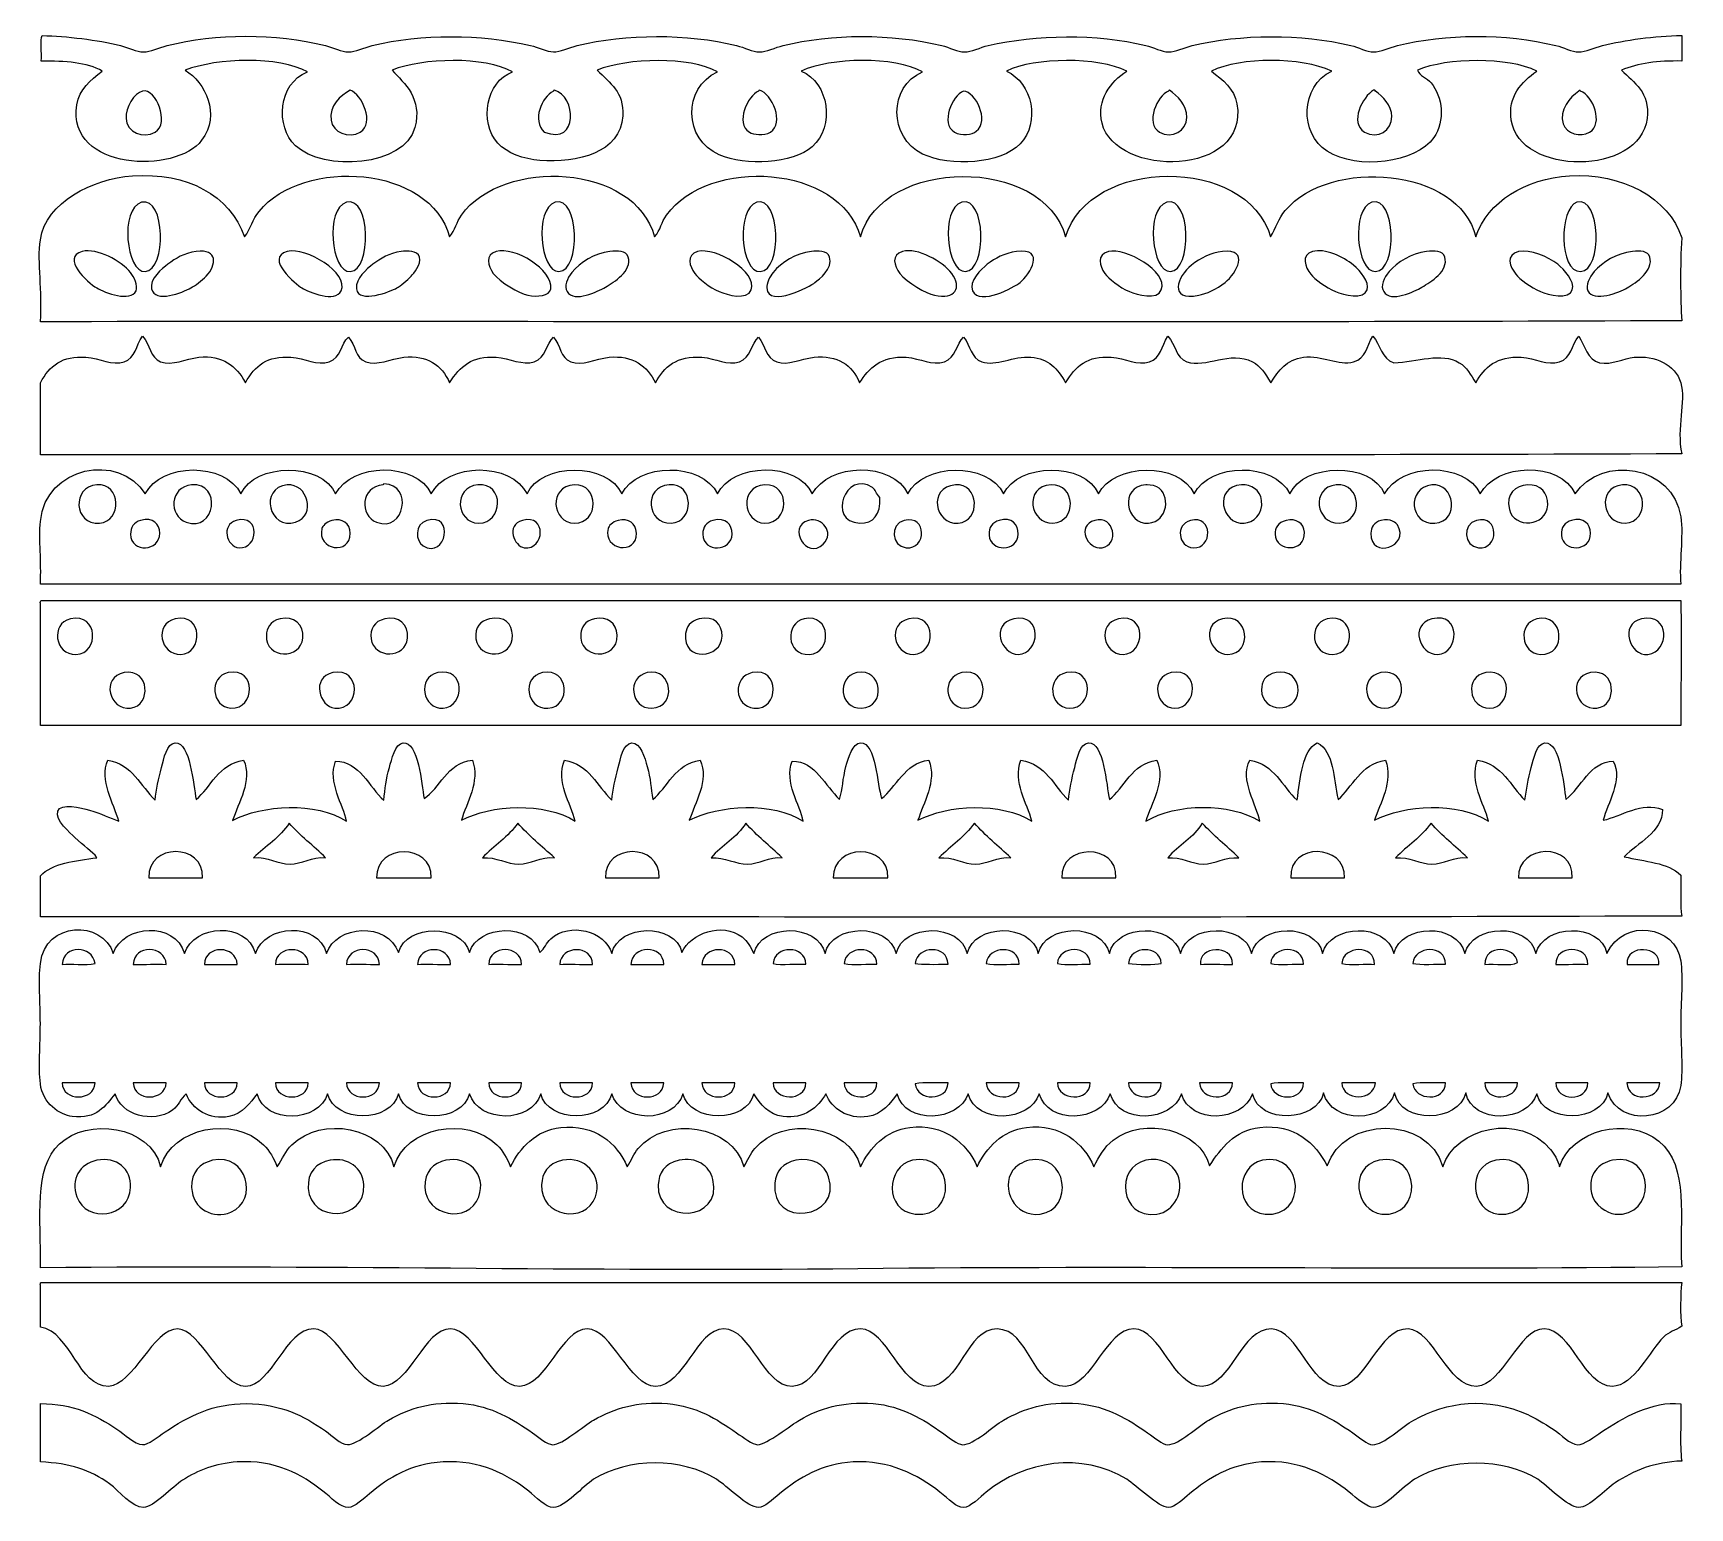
# Model space of a CAD drawing. Header units: centimetres. Extents: x -5.8 to 5.8, y -5.1 to 5.1.
import ezdxf

# ---------------------------------------------------------------- set-up
doc = ezdxf.new("R2010")
doc.units = ezdxf.units.CM
doc.header["$MEASUREMENT"] = 0
doc.layers.add('Layer 1', color=7, linetype='Continuous')

msp = doc.modelspace()

# ---------------------------------------------------------------- linework, layer by layer
at = {"layer": 'Layer 1'}
for points, knots in [([(-5.71066, 4.94985), (-5.545, 4.95041), (-5.39088, 4.93943), (-5.28521, 4.88), (-5.28521, 4.88), (-5.36816, 4.81213), (-5.44634, 4.7552), (-5.46301, 4.64505), (-5.46301, 4.64505), (-5.53312, 4.18139), (-4.76737, 4.16203), (-4.59306, 4.3974), (-4.59306, 4.3974), (-4.45804, 4.57972), (-4.56901, 4.80025), (-4.70736, 4.88635), (-4.70736, 4.88635), (-4.48302, 4.97186), (-4.05402, 4.98594), (-3.85646, 4.87365), (-3.85646, 4.87365), (-4.06022, 4.79496), (-4.08093, 4.49204), (-3.93901, 4.3593), (-3.93901, 4.3593), (-3.74549, 4.1783), (-3.17905, 4.2124), (-3.10716, 4.4863), (-3.10716, 4.4863), (-3.05379, 4.68966), (-3.17981, 4.79277), (-3.26591, 4.88635), (-3.26591, 4.88635), (-3.05557, 4.97073), (-2.61972, 4.98528), (-2.42771, 4.87365), (-2.42771, 4.87365), (-2.61186, 4.80584), (-2.66044, 4.5257), (-2.52931, 4.37835), (-2.52931, 4.37835), (-2.46544, 4.30662), (-2.34918, 4.26572), (-2.23721, 4.2577), (-2.23721, 4.2577), (-1.97395, 4.23886), (-1.67518, 4.30808), (-1.65936, 4.56885), (-1.65936, 4.56885), (-1.64912, 4.73744), (-1.74821, 4.79308), (-1.83716, 4.88635), (-1.83716, 4.88635), (-1.62682, 4.97125), (-1.19113, 4.98456), (-0.99896, 4.87365), (-0.99896, 4.87365), (-1.24391, 4.76446), (-1.23507, 4.40216), (-0.98626, 4.2958), (-0.98626, 4.2958), (-0.80224, 4.21714), (-0.4763, 4.23198), (-0.33856, 4.35295), (-0.33856, 4.35295), (-0.17761, 4.49432), (-0.22291, 4.80015), (-0.41476, 4.88), (-0.41476, 4.88), (-0.21188, 4.97541), (0.23646, 4.98398), (0.42979, 4.87365), (0.42979, 4.87365), (0.19119, 4.77433), (0.19325, 4.41597), (0.42979, 4.30215), (0.42979, 4.30215), (0.62476, 4.20833), (0.97848, 4.23497), (1.10927, 4.372), (1.10927, 4.372), (1.25363, 4.52329), (1.19431, 4.79771), (1.01399, 4.88), (1.01399, 4.88), (1.21502, 4.97713), (1.65185, 4.97911), (1.85219, 4.88), (1.85219, 4.88), (1.74085, 4.8043), (1.64195, 4.67841), (1.68077, 4.51805), (1.68077, 4.51805), (1.77351, 4.1348), (2.7077, 4.14067), (2.62057, 4.6514), (2.62057, 4.6514), (2.60242, 4.75784), (2.52011, 4.81888), (2.44277, 4.88), (2.44277, 4.88), (2.6478, 4.97758), (3.06782, 4.97898), (3.28097, 4.88), (3.28097, 4.88), (3.06041, 4.77374), (3.05597, 4.44357), (3.24925, 4.3212), (3.24925, 4.3212), (3.4606, 4.18735), (3.86933, 4.2409), (3.9922, 4.41645), (3.9922, 4.41645), (4.07279, 4.53162), (4.0534, 4.70321), (3.97312, 4.79745), (3.97312, 4.79745), (3.94378, 4.83193), (3.89245, 4.84608), (3.87787, 4.88635), (3.87787, 4.88635), (4.08623, 4.97403), (4.50996, 4.9788), (4.70969, 4.88), (4.70969, 4.88), (4.60375, 4.80242), (4.50646, 4.7054), (4.53189, 4.5371), (4.53189, 4.5371), (4.5905, 4.14943), (5.43015, 4.14652), (5.47804, 4.5498), (5.47804, 4.5498), (5.49979, 4.73297), (5.38742, 4.79848), (5.30024, 4.88635), (5.30024, 4.88635), (5.41266, 4.9348), (5.5558, 4.95252), (5.71934, 4.94985), (5.71934, 4.94985), (5.71934, 5.00912), (5.71934, 5.06838), (5.71934, 5.12765), (5.71934, 5.12765), (5.53112, 5.12577), (5.32387, 5.09595), (5.16689, 5.0578), (5.16689, 5.0578), (5.11191, 5.04444), (5.04836, 5.01293), (5.00179, 5.01335), (5.00179, 5.01335), (4.95641, 5.01377), (4.89429, 5.04534), (4.84304, 5.0578), (4.84304, 5.0578), (4.48786, 5.14413), (4.07847, 5.14051), (3.73814, 5.0578), (3.73814, 5.0578), (3.68356, 5.04454), (3.62051, 5.01293), (3.57304, 5.01335), (3.57304, 5.01335), (3.52541, 5.0138), (3.46596, 5.04526), (3.41429, 5.0578), (3.41429, 5.0578), (3.06972, 5.14154), (2.64509, 5.138), (2.30939, 5.0578), (2.30939, 5.0578), (2.25306, 5.04433), (2.19149, 5.01224), (2.14429, 5.01335), (2.14429, 5.01335), (2.09592, 5.01446), (2.03745, 5.04518), (1.98554, 5.0578), (1.98554, 5.0578), (1.641, 5.14154), (1.22251, 5.13556), (0.88699, 5.0578), (0.88699, 5.0578), (0.83312, 5.04531), (0.76973, 5.01335), (0.72189, 5.01335), (0.72189, 5.01335), (0.67614, 5.01335), (0.6155, 5.04523), (0.56314, 5.0578), (0.56314, 5.0578), (0.20876, 5.14284), (-0.20042, 5.14112), (-0.54176, 5.0578), (-0.54176, 5.0578), (-0.59468, 5.04489), (-0.65879, 5.01335), (-0.70686, 5.01335), (-0.70686, 5.01335), (-0.75311, 5.01335), (-0.81267, 5.04491), (-0.86561, 5.0578), (-0.86561, 5.0578), (-1.2142, 5.1427), (-1.63248, 5.14043), (-1.97686, 5.0578), (-1.97686, 5.0578), (-2.0333, 5.04425), (-2.09666, 5.01195), (-2.14196, 5.01335), (-2.14196, 5.01335), (-2.18937, 5.01483), (-2.25081, 5.04624), (-2.30071, 5.0578), (-2.30071, 5.0578), (-2.65102, 5.139), (-3.0593, 5.14125), (-3.40561, 5.0578), (-3.40561, 5.0578), (-3.46128, 5.04439), (-3.52126, 5.01285), (-3.57071, 5.01335), (-3.57071, 5.01335), (-3.61794, 5.01383), (-3.6744, 5.04433), (-3.72946, 5.0578), (-3.72946, 5.0578), (-4.08178, 5.14397), (-4.49135, 5.14329), (-4.83436, 5.0578), (-4.83436, 5.0578), (-4.88958, 5.04402), (-4.9507, 5.01295), (-4.99946, 5.01335), (-4.99946, 5.01335), (-5.04579, 5.01375), (-5.10326, 5.04436), (-5.15821, 5.0578), (-5.15821, 5.0578), (-5.32077, 5.09757), (-5.53252, 5.12292), (-5.70431, 5.12765), (-5.70431, 5.12765), (-5.72209, 5.09823), (-5.70444, 5.00851), (-5.71066, 4.94985)], [0, 0, 0, 0, 0.01587302, 0.01587302, 0.01587302, 0.01587302, 0.03174603, 0.03174603, 0.03174603, 0.03174603, 0.04761905, 0.04761905, 0.04761905, 0.04761905, 0.06349206, 0.06349206, 0.06349206, 0.06349206, 0.07936508, 0.07936508, 0.07936508, 0.07936508, 0.0952381, 0.0952381, 0.0952381, 0.0952381, 0.11111111, 0.11111111, 0.11111111, 0.11111111, 0.12698413, 0.12698413, 0.12698413, 0.12698413, 0.14285714, 0.14285714, 0.14285714, 0.14285714, 0.15873016, 0.15873016, 0.15873016, 0.15873016, 0.17460317, 0.17460317, 0.17460317, 0.17460317, 0.19047619, 0.19047619, 0.19047619, 0.19047619, 0.20634921, 0.20634921, 0.20634921, 0.20634921, 0.22222222, 0.22222222, 0.22222222, 0.22222222, 0.23809524, 0.23809524, 0.23809524, 0.23809524, 0.25396825, 0.25396825, 0.25396825, 0.25396825, 0.26984127, 0.26984127, 0.26984127, 0.26984127, 0.28571429, 0.28571429, 0.28571429, 0.28571429, 0.3015873, 0.3015873, 0.3015873, 0.3015873, 0.31746032, 0.31746032, 0.31746032, 0.31746032, 0.33333333, 0.33333333, 0.33333333, 0.33333333, 0.34920635, 0.34920635, 0.34920635, 0.34920635, 0.36507937, 0.36507937, 0.36507937, 0.36507937, 0.38095238, 0.38095238, 0.38095238, 0.38095238, 0.3968254, 0.3968254, 0.3968254, 0.3968254, 0.41269841, 0.41269841, 0.41269841, 0.41269841, 0.42857143, 0.42857143, 0.42857143, 0.42857143, 0.44444444, 0.44444444, 0.44444444, 0.44444444, 0.46031746, 0.46031746, 0.46031746, 0.46031746, 0.47619048, 0.47619048, 0.47619048, 0.47619048, 0.49206349, 0.49206349, 0.49206349, 0.49206349, 0.50793651, 0.50793651, 0.50793651, 0.50793651, 0.52380952, 0.52380952, 0.52380952, 0.52380952, 0.53968254, 0.53968254, 0.53968254, 0.53968254, 0.55555556, 0.55555556, 0.55555556, 0.55555556, 0.57142857, 0.57142857, 0.57142857, 0.57142857, 0.58730159, 0.58730159, 0.58730159, 0.58730159, 0.6031746, 0.6031746, 0.6031746, 0.6031746, 0.61904762, 0.61904762, 0.61904762, 0.61904762, 0.63492063, 0.63492063, 0.63492063, 0.63492063, 0.65079365, 0.65079365, 0.65079365, 0.65079365, 0.66666667, 0.66666667, 0.66666667, 0.66666667, 0.68253968, 0.68253968, 0.68253968, 0.68253968, 0.6984127, 0.6984127, 0.6984127, 0.6984127, 0.71428571, 0.71428571, 0.71428571, 0.71428571, 0.73015873, 0.73015873, 0.73015873, 0.73015873, 0.74603175, 0.74603175, 0.74603175, 0.74603175, 0.76190476, 0.76190476, 0.76190476, 0.76190476, 0.77777778, 0.77777778, 0.77777778, 0.77777778, 0.79365079, 0.79365079, 0.79365079, 0.79365079, 0.80952381, 0.80952381, 0.80952381, 0.80952381, 0.82539683, 0.82539683, 0.82539683, 0.82539683, 0.84126984, 0.84126984, 0.84126984, 0.84126984, 0.85714286, 0.85714286, 0.85714286, 0.85714286, 0.87301587, 0.87301587, 0.87301587, 0.87301587, 0.88888889, 0.88888889, 0.88888889, 0.88888889, 0.9047619, 0.9047619, 0.9047619, 0.9047619, 0.92063492, 0.92063492, 0.92063492, 0.92063492, 0.93650794, 0.93650794, 0.93650794, 0.93650794, 0.95238095, 0.95238095, 0.95238095, 0.95238095, 0.96825397, 0.96825397, 0.96825397, 0.96825397, 1, 1, 1, 1]), ([(-5.00581, 4.7403), (-4.90879, 4.76102), (-4.81399, 4.51588), (-4.91691, 4.45455), (-4.91691, 4.45455), (-5.0007, 4.40465), (-5.11516, 4.45389), (-5.12011, 4.5498), (-5.12011, 4.5498), (-5.12403, 4.62576), (-5.0627, 4.72813), (-5.00581, 4.7403)], [0, 0, 0, 0, 0.25, 0.25, 0.25, 0.25, 0.5, 0.5, 0.5, 0.5, 1, 1, 1, 1]), ([(-3.55801, 4.74665), (-3.4762, 4.71847), (-3.38421, 4.51649), (-3.48816, 4.45455), (-3.48816, 4.45455), (-3.5692, 4.40629), (-3.67993, 4.45368), (-3.69136, 4.5371), (-3.69136, 4.5371), (-3.70496, 4.63624), (-3.62844, 4.71183), (-3.55801, 4.74665)], [0, 0, 0, 0, 0.25, 0.25, 0.25, 0.25, 0.5, 0.5, 0.5, 0.5, 1, 1, 1, 1]), ([(-2.14196, 4.7403), (-2.14312, 4.7457), (-2.13947, 4.74631), (-2.13561, 4.74665), (-2.13561, 4.74665), (-1.98467, 4.71008), (-1.96186, 4.35919), (-2.20546, 4.45455), (-2.20546, 4.45455), (-2.29449, 4.53768), (-2.22337, 4.69762), (-2.14196, 4.7403)], [0, 0, 0, 0, 0.25, 0.25, 0.25, 0.25, 0.5, 0.5, 0.5, 0.5, 1, 1, 1, 1]), ([(-0.71321, 4.7403), (-0.71437, 4.7457), (-0.71072, 4.74631), (-0.70686, 4.74665), (-0.70686, 4.74665), (-0.61986, 4.72183), (-0.52821, 4.51726), (-0.63066, 4.45455), (-0.63066, 4.45455), (-0.67723, 4.42605), (-0.74774, 4.43709), (-0.77671, 4.45455), (-0.77671, 4.45455), (-0.87715, 4.51506), (-0.78928, 4.71027), (-0.71321, 4.7403)], [0, 0, 0, 0, 0.2, 0.2, 0.2, 0.2, 0.4, 0.4, 0.4, 0.4, 0.6, 0.6, 0.6, 0.6, 1, 1, 1, 1]), ([(0.71554, 4.7403), (0.79748, 4.73509), (0.89956, 4.53578), (0.80444, 4.4609), (0.80444, 4.4609), (0.77552, 4.43815), (0.70287, 4.42426), (0.65204, 4.45455), (0.65204, 4.45455), (0.55253, 4.51384), (0.63534, 4.71051), (0.71554, 4.7403)], [0, 0, 0, 0, 0.25, 0.25, 0.25, 0.25, 0.5, 0.5, 0.5, 0.5, 1, 1, 1, 1]), ([(2.14429, 4.7403), (2.14313, 4.7457), (2.14678, 4.74631), (2.15064, 4.74665), (2.15064, 4.74665), (2.20409, 4.70678), (2.27293, 4.64645), (2.27132, 4.55615), (2.27132, 4.55615), (2.26965, 4.46405), (2.16853, 4.40229), (2.08082, 4.45455), (2.08082, 4.45455), (1.9808, 4.51411), (2.06301, 4.71141), (2.14429, 4.7403)], [0, 0, 0, 0, 0.2, 0.2, 0.2, 0.2, 0.4, 0.4, 0.4, 0.4, 0.6, 0.6, 0.6, 0.6, 1, 1, 1, 1]), ([(3.57304, 4.74665), (3.58042, 4.74768), (3.58436, 4.74525), (3.58574, 4.7403), (3.58574, 4.7403), (3.63601, 4.70252), (3.69874, 4.64524), (3.70004, 4.5625), (3.70004, 4.5625), (3.70155, 4.46648), (3.6009, 4.40057), (3.50954, 4.45455), (3.50954, 4.45455), (3.40273, 4.51763), (3.49491, 4.70479), (3.57304, 4.74665)], [0, 0, 0, 0, 0.2, 0.2, 0.2, 0.2, 0.4, 0.4, 0.4, 0.4, 0.6, 0.6, 0.6, 0.6, 1, 1, 1, 1]), ([(5.00179, 4.7403), (5.00338, 4.74829), (5.01444, 4.7467), (5.01449, 4.7403), (5.01449, 4.7403), (5.10178, 4.70752), (5.17745, 4.51271), (5.07799, 4.45455), (5.07799, 4.45455), (5.01319, 4.41666), (4.91543, 4.44293), (4.89384, 4.5117), (4.89384, 4.5117), (4.86323, 4.60902), (4.94075, 4.69744), (5.00179, 4.7403)], [0, 0, 0, 0, 0.2, 0.2, 0.2, 0.2, 0.4, 0.4, 0.4, 0.4, 0.6, 0.6, 0.6, 0.6, 1, 1, 1, 1]), ([(-5.71701, 3.13375), (-1.90701, 3.13798), (1.91992, 3.12528), (5.71934, 3.1401), (5.71934, 3.1401), (5.71064, 3.28972), (5.70802, 3.52644), (5.71934, 3.71795), (5.71934, 3.71795), (5.63129, 3.99685), (5.30207, 4.17235), (4.93829, 4.14975), (4.93829, 4.14975), (4.62944, 4.13054), (4.36949, 3.97229), (4.28424, 3.7243), (4.28424, 3.7243), (4.16917, 4.21108), (3.26827, 4.27736), (2.95709, 3.90845), (2.95709, 3.90845), (2.90962, 3.8522), (2.89407, 3.78854), (2.85549, 3.7243), (2.85549, 3.7243), (2.686, 4.2953), (1.59332, 4.28241), (1.42674, 3.7243), (1.42674, 3.7243), (1.27029, 4.29408), (0.14539, 4.27768), (-0.00201, 3.7243), (-0.00201, 3.7243), (-0.14605, 4.23098), (-1.05971, 4.28368), (-1.35456, 3.8767), (-1.35456, 3.8767), (-1.39052, 3.82706), (-1.39412, 3.77425), (-1.43711, 3.7243), (-1.43711, 3.7243), (-1.57501, 4.23717), (-2.49163, 4.27929), (-2.78331, 3.8767), (-2.78331, 3.8767), (-2.81903, 3.82741), (-2.823, 3.77412), (-2.86586, 3.7243), (-2.86586, 3.7243), (-2.99781, 4.22357), (-3.88377, 4.28027), (-4.19301, 3.9021), (-4.19301, 3.9021), (-4.2391, 3.84574), (-4.24876, 3.78447), (-4.29461, 3.7243), (-4.29461, 3.7243), (-4.39661, 4.01502), (-4.69138, 4.17623), (-5.07566, 4.14975), (-5.07566, 4.14975), (-5.35445, 4.13051), (-5.67828, 3.96594), (-5.71701, 3.70525), (-5.71701, 3.70525), (-5.74093, 3.54417), (-5.69944, 3.35013), (-5.71701, 3.13375)], [0, 0, 0, 0, 0.05555556, 0.05555556, 0.05555556, 0.05555556, 0.11111111, 0.11111111, 0.11111111, 0.11111111, 0.16666667, 0.16666667, 0.16666667, 0.16666667, 0.22222222, 0.22222222, 0.22222222, 0.22222222, 0.27777778, 0.27777778, 0.27777778, 0.27777778, 0.33333333, 0.33333333, 0.33333333, 0.33333333, 0.38888889, 0.38888889, 0.38888889, 0.38888889, 0.44444444, 0.44444444, 0.44444444, 0.44444444, 0.5, 0.5, 0.5, 0.5, 0.55555556, 0.55555556, 0.55555556, 0.55555556, 0.61111111, 0.61111111, 0.61111111, 0.61111111, 0.66666667, 0.66666667, 0.66666667, 0.66666667, 0.72222222, 0.72222222, 0.72222222, 0.72222222, 0.77777778, 0.77777778, 0.77777778, 0.77777778, 0.83333333, 0.83333333, 0.83333333, 0.83333333, 0.88888889, 0.88888889, 0.88888889, 0.88888889, 1, 1, 1, 1]), ([(-5.01216, 3.9656), (-4.84447, 4.0109), (-4.83656, 3.49208), (-4.98676, 3.483), (-4.98676, 3.483), (-5.11802, 3.47509), (-5.16662, 3.92388), (-5.01216, 3.9656)], [0, 0, 0, 0, 0.33333333, 0.33333333, 0.33333333, 0.33333333, 1, 1, 1, 1]), ([(-3.58341, 3.9656), (-3.41585, 4.01182), (-3.40662, 3.49033), (-3.55801, 3.483), (-3.55801, 3.483), (-3.68943, 3.47665), (-3.73756, 3.92308), (-3.58341, 3.9656)], [0, 0, 0, 0, 0.33333333, 0.33333333, 0.33333333, 0.33333333, 1, 1, 1, 1]), ([(-2.12926, 3.9656), (-1.95993, 4.01468), (-1.95082, 3.48864), (-2.10386, 3.483), (-2.10386, 3.483), (-2.23568, 3.47816), (-2.27732, 3.92269), (-2.12926, 3.9656)], [0, 0, 0, 0, 0.33333333, 0.33333333, 0.33333333, 0.33333333, 1, 1, 1, 1]), ([(-0.72591, 3.9656), (-0.55822, 4.0142), (-0.54726, 3.48977), (-0.70051, 3.483), (-0.70051, 3.483), (-0.84114, 3.47678), (-0.86696, 3.92472), (-0.72591, 3.9656)], [0, 0, 0, 0, 0.33333333, 0.33333333, 0.33333333, 0.33333333, 1, 1, 1, 1]), ([(0.70284, 3.9656), (0.87223, 4.01471), (0.88051, 3.48861), (0.72824, 3.483), (0.72824, 3.483), (0.59843, 3.47821), (0.55086, 3.92155), (0.70284, 3.9656)], [0, 0, 0, 0, 0.33333333, 0.33333333, 0.33333333, 0.33333333, 1, 1, 1, 1]), ([(2.13159, 3.9656), (2.30066, 4.01463), (2.30992, 3.48864), (2.15699, 3.483), (2.15699, 3.483), (2.02681, 3.47821), (1.98131, 3.92205), (2.13159, 3.9656)], [0, 0, 0, 0, 0.33333333, 0.33333333, 0.33333333, 0.33333333, 1, 1, 1, 1]), ([(3.56034, 3.9656), (3.72896, 4.0145), (3.74105, 3.48871), (3.58574, 3.483), (3.58574, 3.483), (3.45181, 3.47808), (3.41498, 3.92345), (3.56034, 3.9656)], [0, 0, 0, 0, 0.33333333, 0.33333333, 0.33333333, 0.33333333, 1, 1, 1, 1]), ([(4.98909, 3.9656), (5.15816, 4.01463), (5.17007, 3.48805), (5.01449, 3.483), (5.01449, 3.483), (4.86233, 3.47805), (4.86495, 3.92962), (4.98909, 3.9656)], [0, 0, 0, 0, 0.33333333, 0.33333333, 0.33333333, 0.33333333, 1, 1, 1, 1]), ([(-5.42491, 3.6227), (-5.3235, 3.65075), (-5.15101, 3.55518), (-5.08836, 3.47665), (-5.08836, 3.47665), (-5.06304, 3.44493), (-5.03444, 3.38391), (-5.05026, 3.34965), (-5.05026, 3.34965), (-5.08841, 3.26697), (-5.26751, 3.33626), (-5.32331, 3.3687), (-5.32331, 3.3687), (-5.39171, 3.40844), (-5.57554, 3.58103), (-5.42491, 3.6227)], [0, 0, 0, 0, 0.2, 0.2, 0.2, 0.2, 0.4, 0.4, 0.4, 0.4, 0.6, 0.6, 0.6, 0.6, 1, 1, 1, 1]), ([(-4.63116, 3.6227), (-4.47757, 3.64297), (-4.48852, 3.52991), (-4.56131, 3.45125), (-4.56131, 3.45125), (-4.5925, 3.41757), (-4.63759, 3.38727), (-4.66926, 3.3687), (-4.66926, 3.3687), (-4.72276, 3.33732), (-4.9195, 3.26138), (-4.94231, 3.36235), (-4.94231, 3.36235), (-4.95837, 3.43336), (-4.86796, 3.50316), (-4.82801, 3.5338), (-4.82801, 3.5338), (-4.77308, 3.57595), (-4.71861, 3.61117), (-4.63116, 3.6227)], [0, 0, 0, 0, 0.16666667, 0.16666667, 0.16666667, 0.16666667, 0.33333333, 0.33333333, 0.33333333, 0.33333333, 0.5, 0.5, 0.5, 0.5, 0.66666667, 0.66666667, 0.66666667, 0.66666667, 1, 1, 1, 1]), ([(-3.99616, 3.6227), (-3.86548, 3.65834), (-3.5647, 3.47207), (-3.62151, 3.34965), (-3.62151, 3.34965), (-3.6612, 3.26416), (-3.84535, 3.33946), (-3.89456, 3.3687), (-3.89456, 3.3687), (-3.93224, 3.39109), (-4.15877, 3.57836), (-3.99616, 3.6227)], [0, 0, 0, 0, 0.25, 0.25, 0.25, 0.25, 0.5, 0.5, 0.5, 0.5, 1, 1, 1, 1]), ([(-3.20241, 3.6227), (-3.1623, 3.62783), (-3.0897, 3.63175), (-3.07541, 3.5846), (-3.07541, 3.5846), (-3.06043, 3.53518), (-3.11817, 3.46678), (-3.13256, 3.45125), (-3.13256, 3.45125), (-3.1601, 3.42151), (-3.20791, 3.38415), (-3.23416, 3.3687), (-3.23416, 3.3687), (-3.27178, 3.34658), (-3.50057, 3.25625), (-3.51356, 3.36235), (-3.51356, 3.36235), (-3.52264, 3.43651), (-3.44302, 3.50081), (-3.39926, 3.5338), (-3.39926, 3.5338), (-3.34431, 3.57521), (-3.29023, 3.61148), (-3.20241, 3.6227)], [0, 0, 0, 0, 0.14285714, 0.14285714, 0.14285714, 0.14285714, 0.28571429, 0.28571429, 0.28571429, 0.28571429, 0.42857143, 0.42857143, 0.42857143, 0.42857143, 0.57142857, 0.57142857, 0.57142857, 0.57142857, 0.71428571, 0.71428571, 0.71428571, 0.71428571, 1, 1, 1, 1]), ([(-2.54201, 3.6227), (-2.41136, 3.65995), (-2.14307, 3.4961), (-2.16101, 3.36235), (-2.16101, 3.36235), (-2.16733, 3.3151), (-2.25518, 3.30292), (-2.31976, 3.3179), (-2.31976, 3.3179), (-2.38265, 3.33248), (-2.51407, 3.40773), (-2.56106, 3.4703), (-2.56106, 3.4703), (-2.5999, 3.52203), (-2.6193, 3.60066), (-2.54201, 3.6227)], [0, 0, 0, 0, 0.2, 0.2, 0.2, 0.2, 0.4, 0.4, 0.4, 0.4, 0.6, 0.6, 0.6, 0.6, 1, 1, 1, 1]), ([(-1.74826, 3.6227), (-1.69317, 3.63008), (-1.63504, 3.63074), (-1.62126, 3.5846), (-1.62126, 3.5846), (-1.59171, 3.48562), (-1.71892, 3.41082), (-1.78001, 3.37505), (-1.78001, 3.37505), (-1.83396, 3.34346), (-1.9961, 3.2644), (-2.04671, 3.3433), (-2.04671, 3.3433), (-2.0696, 3.37899), (-2.047, 3.43651), (-2.01496, 3.47665), (-2.01496, 3.47665), (-1.95662, 3.54973), (-1.85603, 3.60826), (-1.74826, 3.6227)], [0, 0, 0, 0, 0.16666667, 0.16666667, 0.16666667, 0.16666667, 0.33333333, 0.33333333, 0.33333333, 0.33333333, 0.5, 0.5, 0.5, 0.5, 0.66666667, 0.66666667, 0.66666667, 0.66666667, 1, 1, 1, 1]), ([(-1.13866, 3.6227), (-1.0129, 3.65747), (-0.71728, 3.48067), (-0.76401, 3.356), (-0.76401, 3.356), (-0.79182, 3.28178), (-0.93035, 3.31901), (-0.98626, 3.3433), (-0.98626, 3.3433), (-1.05341, 3.37248), (-1.13093, 3.43524), (-1.15771, 3.4703), (-1.15771, 3.4703), (-1.19367, 3.51734), (-1.21846, 3.60064), (-1.13866, 3.6227)], [0, 0, 0, 0, 0.2, 0.2, 0.2, 0.2, 0.4, 0.4, 0.4, 0.4, 0.6, 0.6, 0.6, 0.6, 1, 1, 1, 1]), ([(-0.34491, 3.6227), (-0.30366, 3.62815), (-0.23217, 3.63236), (-0.21791, 3.5846), (-0.21791, 3.5846), (-0.19365, 3.50337), (-0.2908, 3.42969), (-0.31951, 3.4068), (-0.31951, 3.4068), (-0.35065, 3.38198), (-0.63931, 3.2258), (-0.65606, 3.3687), (-0.65606, 3.3687), (-0.65937, 3.39701), (-0.63201, 3.45133), (-0.61161, 3.47665), (-0.61161, 3.47665), (-0.55253, 3.54999), (-0.45371, 3.60836), (-0.34491, 3.6227)], [0, 0, 0, 0, 0.16666667, 0.16666667, 0.16666667, 0.16666667, 0.33333333, 0.33333333, 0.33333333, 0.33333333, 0.5, 0.5, 0.5, 0.5, 0.66666667, 0.66666667, 0.66666667, 0.66666667, 1, 1, 1, 1]), ([(0.29012, 3.6227), (0.39497, 3.6517), (0.56976, 3.55454), (0.63302, 3.4703), (0.63302, 3.4703), (0.70583, 3.3733), (0.65874, 3.28485), (0.51234, 3.3179), (0.51234, 3.3179), (0.45926, 3.32989), (0.3197, 3.4055), (0.27104, 3.4703), (0.27104, 3.4703), (0.23069, 3.52404), (0.20955, 3.60042), (0.29012, 3.6227)], [0, 0, 0, 0, 0.2, 0.2, 0.2, 0.2, 0.4, 0.4, 0.4, 0.4, 0.6, 0.6, 0.6, 0.6, 1, 1, 1, 1]), ([(0.88064, 3.5338), (0.93496, 3.5756), (0.99968, 3.61143), (1.08387, 3.6227), (1.08387, 3.6227), (1.29279, 3.65072), (1.17883, 3.46226), (1.10927, 3.4068), (1.10927, 3.4068), (1.07035, 3.37579), (0.82929, 3.24083), (0.77907, 3.34965), (0.77907, 3.34965), (0.74943, 3.41381), (0.8396, 3.50224), (0.88064, 3.5338)], [0, 0, 0, 0, 0.2, 0.2, 0.2, 0.2, 0.4, 0.4, 0.4, 0.4, 0.6, 0.6, 0.6, 0.6, 1, 1, 1, 1]), ([(1.72519, 3.6227), (1.84206, 3.65083), (2.14223, 3.48599), (2.09349, 3.356), (2.09349, 3.356), (2.06581, 3.28213), (1.92439, 3.32031), (1.87127, 3.3433), (1.87127, 3.3433), (1.80153, 3.37346), (1.72607, 3.43485), (1.69982, 3.4703), (1.69982, 3.4703), (1.66182, 3.52158), (1.64087, 3.60241), (1.72519, 3.6227)], [0, 0, 0, 0, 0.2, 0.2, 0.2, 0.2, 0.4, 0.4, 0.4, 0.4, 0.6, 0.6, 0.6, 0.6, 1, 1, 1, 1]), ([(2.30304, 3.52745), (2.36638, 3.57764), (2.43639, 3.61347), (2.51894, 3.6227), (2.51894, 3.6227), (2.71426, 3.6445), (2.61726, 3.47056), (2.53802, 3.4068), (2.53802, 3.4068), (2.47886, 3.3592), (2.40568, 3.32835), (2.35387, 3.3179), (2.35387, 3.3179), (2.13963, 3.27467), (2.20461, 3.4494), (2.30304, 3.52745)], [0, 0, 0, 0, 0.2, 0.2, 0.2, 0.2, 0.4, 0.4, 0.4, 0.4, 0.6, 0.6, 0.6, 0.6, 1, 1, 1, 1]), ([(3.14762, 3.6227), (3.23245, 3.64749), (3.35984, 3.58775), (3.43337, 3.52745), (3.43337, 3.52745), (3.48219, 3.48742), (3.54513, 3.40939), (3.52862, 3.356), (3.52862, 3.356), (3.50645, 3.28432), (3.36315, 3.31888), (3.3064, 3.3433), (3.3064, 3.3433), (3.24147, 3.37124), (3.16024, 3.43257), (3.13495, 3.46395), (3.13495, 3.46395), (3.09576, 3.51253), (3.06303, 3.59802), (3.14762, 3.6227)], [0, 0, 0, 0, 0.16666667, 0.16666667, 0.16666667, 0.16666667, 0.33333333, 0.33333333, 0.33333333, 0.33333333, 0.5, 0.5, 0.5, 0.5, 0.66666667, 0.66666667, 0.66666667, 0.66666667, 1, 1, 1, 1]), ([(3.94137, 3.6227), (3.99654, 3.63011), (4.05443, 3.6309), (4.06837, 3.5846), (4.06837, 3.5846), (4.09827, 3.48525), (3.97074, 3.41085), (3.90962, 3.37505), (3.90962, 3.37505), (3.85567, 3.34346), (3.69353, 3.2644), (3.64292, 3.3433), (3.64292, 3.3433), (3.6189, 3.38077), (3.64266, 3.43868), (3.68099, 3.483), (3.68099, 3.483), (3.73774, 3.54859), (3.83402, 3.60831), (3.94137, 3.6227)], [0, 0, 0, 0, 0.16666667, 0.16666667, 0.16666667, 0.16666667, 0.33333333, 0.33333333, 0.33333333, 0.33333333, 0.5, 0.5, 0.5, 0.5, 0.66666667, 0.66666667, 0.66666667, 0.66666667, 1, 1, 1, 1]), ([(4.58269, 3.6227), (4.65918, 3.64109), (4.79153, 3.585), (4.85574, 3.5338), (4.85574, 3.5338), (4.9003, 3.49829), (4.97568, 3.41529), (4.95734, 3.356), (4.95734, 3.356), (4.93517, 3.28432), (4.79007, 3.31928), (4.73512, 3.3433), (4.73512, 3.3433), (4.66831, 3.37251), (4.58902, 3.43252), (4.56367, 3.46395), (4.56367, 3.46395), (4.52173, 3.51594), (4.49077, 3.60058), (4.58269, 3.6227)], [0, 0, 0, 0, 0.16666667, 0.16666667, 0.16666667, 0.16666667, 0.33333333, 0.33333333, 0.33333333, 0.33333333, 0.5, 0.5, 0.5, 0.5, 0.66666667, 0.66666667, 0.66666667, 0.66666667, 1, 1, 1, 1]), ([(5.37644, 3.6227), (5.43145, 3.62884), (5.48426, 3.62722), (5.49712, 3.5846), (5.49712, 3.5846), (5.5254, 3.49054), (5.40354, 3.40643), (5.33837, 3.3687), (5.33837, 3.3687), (5.29003, 3.34071), (5.10361, 3.26564), (5.06532, 3.34965), (5.06532, 3.34965), (5.04907, 3.38529), (5.075, 3.44281), (5.10977, 3.483), (5.10977, 3.483), (5.16713, 3.54931), (5.26561, 3.61032), (5.37644, 3.6227)], [0, 0, 0, 0, 0.16666667, 0.16666667, 0.16666667, 0.16666667, 0.33333333, 0.33333333, 0.33333333, 0.33333333, 0.5, 0.5, 0.5, 0.5, 0.66666667, 0.66666667, 0.66666667, 0.66666667, 1, 1, 1, 1]), ([(5.71302, 2.7083), (5.67579, 2.83644), (5.52884, 2.90041), (5.38917, 2.8861), (5.38917, 2.8861), (5.31593, 2.87859), (5.2341, 2.83199), (5.14787, 2.848), (5.14787, 2.848), (5.06122, 2.86409), (5.04587, 2.97294), (5.00179, 3.03215), (5.00179, 3.03215), (4.94763, 2.96894), (4.95165, 2.88091), (4.86844, 2.85435), (4.86844, 2.85435), (4.78242, 2.82689), (4.70178, 2.87901), (4.60177, 2.8861), (4.60177, 2.8861), (4.43252, 2.89809), (4.34409, 2.81464), (4.28427, 2.7083), (4.28427, 2.7083), (4.24845, 2.76609), (4.22429, 2.81535), (4.16997, 2.848), (4.16997, 2.848), (4.04376, 2.9238), (3.87705, 2.85327), (3.71277, 2.848), (3.71277, 2.848), (3.62869, 2.87398), (3.62091, 2.97627), (3.56672, 3.03215), (3.56672, 3.03215), (3.52251, 2.95841), (3.51933, 2.87901), (3.43337, 2.85435), (3.43337, 2.85435), (3.32812, 2.82416), (3.21361, 2.90399), (3.08412, 2.8861), (3.08412, 2.8861), (2.96178, 2.86919), (2.91487, 2.7949), (2.85552, 2.7083), (2.85552, 2.7083), (2.8139, 2.77947), (2.78593, 2.82358), (2.72849, 2.85435), (2.72849, 2.85435), (2.57535, 2.93642), (2.40162, 2.80839), (2.27132, 2.85435), (2.27132, 2.85435), (2.18988, 2.88306), (2.19782, 2.97452), (2.13797, 3.03215), (2.13797, 3.03215), (2.09408, 2.96209), (2.09111, 2.87994), (2.01094, 2.85435), (2.01094, 2.85435), (1.92797, 2.82787), (1.84288, 2.87864), (1.74427, 2.8861), (1.74427, 2.8861), (1.58118, 2.89843), (1.49347, 2.82607), (1.42677, 2.7083), (1.42677, 2.7083), (1.36959, 2.80993), (1.3084, 2.87478), (1.18547, 2.8861), (1.18547, 2.8861), (1.06411, 2.89727), (0.94007, 2.81995), (0.84257, 2.85435), (0.84257, 2.85435), (0.76597, 2.88136), (0.76711, 2.96598), (0.71554, 3.0258), (0.71554, 3.0258), (0.66733, 2.98164), (0.66141, 2.87996), (0.58219, 2.85435), (0.58219, 2.85435), (0.49501, 2.82617), (0.4173, 2.8784), (0.31552, 2.8861), (0.31552, 2.8861), (0.14457, 2.89904), (0.05541, 2.8094), (-0.00833, 2.7083), (-0.00833, 2.7083), (-0.05672, 2.83146), (-0.16541, 2.90253), (-0.32583, 2.8861), (-0.32583, 2.8861), (-0.42584, 2.87586), (-0.50461, 2.82654), (-0.58618, 2.85435), (-0.58618, 2.85435), (-0.66436, 2.88102), (-0.66177, 2.96479), (-0.71318, 3.0258), (-0.71318, 3.0258), (-0.76335, 2.98336), (-0.7671, 2.88004), (-0.84653, 2.85435), (-0.84653, 2.85435), (-0.93178, 2.82678), (-1.007, 2.87708), (-1.10688, 2.8861), (-1.10688, 2.8861), (-1.27836, 2.90158), (-1.37432, 2.81741), (-1.43073, 2.7083), (-1.43073, 2.7083), (-1.48833, 2.82527), (-1.5894, 2.90216), (-1.75458, 2.8861), (-1.75458, 2.8861), (-1.85356, 2.8765), (-1.93921, 2.82353), (-2.02128, 2.85435), (-2.02128, 2.85435), (-2.09438, 2.88181), (-2.09044, 2.96846), (-2.14193, 3.0258), (-2.14193, 3.0258), (-2.19207, 2.98392), (-2.19633, 2.87988), (-2.27528, 2.85435), (-2.27528, 2.85435), (-2.35706, 2.82792), (-2.44586, 2.87882), (-2.54198, 2.8861), (-2.54198, 2.8861), (-2.7093, 2.89875), (-2.79222, 2.82244), (-2.86583, 2.7083), (-2.86583, 2.7083), (-2.91981, 2.83429), (-3.02204, 2.90179), (-3.18333, 2.8861), (-3.18333, 2.8861), (-3.27697, 2.877), (-3.37015, 2.82392), (-3.45003, 2.85435), (-3.45003, 2.85435), (-3.52298, 2.88213), (-3.51925, 2.96841), (-3.57068, 3.0258), (-3.57068, 3.0258), (-3.62082, 2.98392), (-3.62508, 2.87988), (-3.70403, 2.85435), (-3.70403, 2.85435), (-3.78608, 2.82784), (-3.87358, 2.87819), (-3.97073, 2.8861), (-3.97073, 2.8861), (-4.13258, 2.8993), (-4.2241, 2.82789), (-4.28823, 2.7083), (-4.28823, 2.7083), (-4.35266, 2.82861), (-4.44722, 2.90211), (-4.61208, 2.8861), (-4.61208, 2.8861), (-4.70585, 2.877), (-4.79766, 2.82387), (-4.87878, 2.85435), (-4.87878, 2.85435), (-4.95458, 2.88285), (-4.94839, 2.97664), (-5.00578, 3.03215), (-5.00578, 3.03215), (-5.05303, 2.96569), (-5.05298, 2.88015), (-5.13278, 2.85435), (-5.13278, 2.85435), (-5.21488, 2.82781), (-5.30256, 2.87819), (-5.39948, 2.8861), (-5.39948, 2.8861), (-5.56305, 2.89944), (-5.65234, 2.82734), (-5.71698, 2.7083), (-5.71698, 2.7083), (-5.71698, 2.54108), (-5.71698, 2.37387), (-5.71698, 2.20665), (-5.71698, 2.20665), (-1.90698, 2.21088), (1.91995, 2.19818), (5.71937, 2.213), (5.71937, 2.213), (5.68087, 2.39326), (5.7509, 2.57773), (5.71302, 2.7083)], [0, 0, 0, 0, 0.01923077, 0.01923077, 0.01923077, 0.01923077, 0.03846154, 0.03846154, 0.03846154, 0.03846154, 0.05769231, 0.05769231, 0.05769231, 0.05769231, 0.07692308, 0.07692308, 0.07692308, 0.07692308, 0.09615385, 0.09615385, 0.09615385, 0.09615385, 0.11538462, 0.11538462, 0.11538462, 0.11538462, 0.13461538, 0.13461538, 0.13461538, 0.13461538, 0.15384615, 0.15384615, 0.15384615, 0.15384615, 0.17307692, 0.17307692, 0.17307692, 0.17307692, 0.19230769, 0.19230769, 0.19230769, 0.19230769, 0.21153846, 0.21153846, 0.21153846, 0.21153846, 0.23076923, 0.23076923, 0.23076923, 0.23076923, 0.25, 0.25, 0.25, 0.25, 0.26923077, 0.26923077, 0.26923077, 0.26923077, 0.28846154, 0.28846154, 0.28846154, 0.28846154, 0.30769231, 0.30769231, 0.30769231, 0.30769231, 0.32692308, 0.32692308, 0.32692308, 0.32692308, 0.34615385, 0.34615385, 0.34615385, 0.34615385, 0.36538462, 0.36538462, 0.36538462, 0.36538462, 0.38461538, 0.38461538, 0.38461538, 0.38461538, 0.40384615, 0.40384615, 0.40384615, 0.40384615, 0.42307692, 0.42307692, 0.42307692, 0.42307692, 0.44230769, 0.44230769, 0.44230769, 0.44230769, 0.46153846, 0.46153846, 0.46153846, 0.46153846, 0.48076923, 0.48076923, 0.48076923, 0.48076923, 0.5, 0.5, 0.5, 0.5, 0.51923077, 0.51923077, 0.51923077, 0.51923077, 0.53846154, 0.53846154, 0.53846154, 0.53846154, 0.55769231, 0.55769231, 0.55769231, 0.55769231, 0.57692308, 0.57692308, 0.57692308, 0.57692308, 0.59615385, 0.59615385, 0.59615385, 0.59615385, 0.61538462, 0.61538462, 0.61538462, 0.61538462, 0.63461538, 0.63461538, 0.63461538, 0.63461538, 0.65384615, 0.65384615, 0.65384615, 0.65384615, 0.67307692, 0.67307692, 0.67307692, 0.67307692, 0.69230769, 0.69230769, 0.69230769, 0.69230769, 0.71153846, 0.71153846, 0.71153846, 0.71153846, 0.73076923, 0.73076923, 0.73076923, 0.73076923, 0.75, 0.75, 0.75, 0.75, 0.76923077, 0.76923077, 0.76923077, 0.76923077, 0.78846154, 0.78846154, 0.78846154, 0.78846154, 0.80769231, 0.80769231, 0.80769231, 0.80769231, 0.82692308, 0.82692308, 0.82692308, 0.82692308, 0.84615385, 0.84615385, 0.84615385, 0.84615385, 0.86538462, 0.86538462, 0.86538462, 0.86538462, 0.88461538, 0.88461538, 0.88461538, 0.88461538, 0.90384615, 0.90384615, 0.90384615, 0.90384615, 0.92307692, 0.92307692, 0.92307692, 0.92307692, 0.94230769, 0.94230769, 0.94230769, 0.94230769, 0.96153846, 0.96153846, 0.96153846, 0.96153846, 1, 1, 1, 1]), ([(5.71302, 1.77485), (5.66169, 2.13283), (5.16263, 2.21218), (4.97639, 1.9336), (4.97639, 1.9336), (4.87453, 2.16598), (4.42256, 2.14865), (4.31599, 1.9336), (4.31599, 1.9336), (4.20846, 2.16265), (3.76068, 2.1504), (3.64927, 1.9336), (3.64927, 1.9336), (3.55555, 2.1603), (3.08536, 2.15119), (2.98887, 1.9336), (2.98887, 1.9336), (2.88047, 2.1599), (2.43306, 2.15299), (2.32212, 1.9336), (2.32212, 1.9336), (2.22309, 2.16127), (1.75808, 2.14844), (1.65537, 1.9336), (1.65537, 1.9336), (1.56142, 2.16074), (1.09178, 2.15045), (0.99497, 1.9336), (0.99497, 1.9336), (0.88239, 2.16429), (0.43135, 2.14638), (0.32822, 1.9336), (0.32822, 1.9336), (0.22077, 2.16315), (-0.22698, 2.14984), (-0.33853, 1.9336), (-0.33853, 1.9336), (-0.44066, 2.16358), (-0.89296, 2.15103), (-0.99893, 1.9336), (-0.99893, 1.9336), (-1.10783, 2.16032), (-1.55508, 2.1526), (-1.66568, 1.9336), (-1.66568, 1.9336), (-1.76119, 2.15731), (-2.22945, 2.15363), (-2.32608, 1.9336), (-2.32608, 1.9336), (-2.43533, 2.15794), (-2.883, 2.15514), (-2.99283, 1.9336), (-2.99283, 1.9336), (-3.10139, 2.16106), (-3.54893, 2.15201), (-3.65958, 1.9336), (-3.65958, 1.9336), (-3.75525, 2.1581), (-4.22277, 2.15265), (-4.31998, 1.9336), (-4.31998, 1.9336), (-4.42909, 2.15834), (-4.87605, 2.15463), (-4.98673, 1.9336), (-4.98673, 1.9336), (-5.16702, 2.22615), (-5.68176, 2.12611), (-5.71698, 1.7431), (-5.71698, 1.7431), (-5.7291, 1.61136), (-5.70801, 1.46521), (-5.71698, 1.30495), (-5.71698, 1.30495), (-1.90698, 1.30495), (1.90302, 1.30495), (5.71302, 1.30495), (5.71302, 1.30495), (5.69984, 1.4551), (5.73291, 1.63608), (5.71302, 1.77485)], [0, 0, 0, 0, 0.04761905, 0.04761905, 0.04761905, 0.04761905, 0.0952381, 0.0952381, 0.0952381, 0.0952381, 0.14285714, 0.14285714, 0.14285714, 0.14285714, 0.19047619, 0.19047619, 0.19047619, 0.19047619, 0.23809524, 0.23809524, 0.23809524, 0.23809524, 0.28571429, 0.28571429, 0.28571429, 0.28571429, 0.33333333, 0.33333333, 0.33333333, 0.33333333, 0.38095238, 0.38095238, 0.38095238, 0.38095238, 0.42857143, 0.42857143, 0.42857143, 0.42857143, 0.47619048, 0.47619048, 0.47619048, 0.47619048, 0.52380952, 0.52380952, 0.52380952, 0.52380952, 0.57142857, 0.57142857, 0.57142857, 0.57142857, 0.61904762, 0.61904762, 0.61904762, 0.61904762, 0.66666667, 0.66666667, 0.66666667, 0.66666667, 0.71428571, 0.71428571, 0.71428571, 0.71428571, 0.76190476, 0.76190476, 0.76190476, 0.76190476, 0.80952381, 0.80952381, 0.80952381, 0.80952381, 0.85714286, 0.85714286, 0.85714286, 0.85714286, 0.9047619, 0.9047619, 0.9047619, 0.9047619, 1, 1, 1, 1]), ([(-0.00836, 1.7304), (-0.23913, 1.74035), (-0.10681, 2.10489), (0.08051, 1.97805), (0.08051, 1.97805), (0.10588, 1.96088), (0.10281, 1.94117), (0.13134, 1.9082), (0.13134, 1.9082), (0.14023, 1.79324), (0.08713, 1.72627), (-0.00836, 1.7304)], [0, 0, 0, 0, 0.25, 0.25, 0.25, 0.25, 0.5, 0.5, 0.5, 0.5, 1, 1, 1, 1]), ([(-5.30426, 1.7304), (-5.48539, 1.71733), (-5.49989, 1.98392), (-5.32331, 1.9971), (-5.32331, 1.9971), (-5.15355, 2.00977), (-5.14599, 1.7418), (-5.30426, 1.7304)], [0, 0, 0, 0, 0.33333333, 0.33333333, 0.33333333, 0.33333333, 1, 1, 1, 1]), ([(-4.70101, 1.73675), (-4.82534, 1.78292), (-4.8165, 1.98263), (-4.66291, 1.9971), (-4.66291, 1.9971), (-4.45, 2.01716), (-4.49718, 1.66105), (-4.70101, 1.73675)], [0, 0, 0, 0, 0.33333333, 0.33333333, 0.33333333, 0.33333333, 1, 1, 1, 1]), ([(-3.93901, 1.73675), (-4.12218, 1.67568), (-4.19825, 1.97919), (-3.99616, 1.9971), (-3.99616, 1.9971), (-3.8577, 2.00938), (-3.78947, 1.7866), (-3.93901, 1.73675)], [0, 0, 0, 0, 0.33333333, 0.33333333, 0.33333333, 0.33333333, 1, 1, 1, 1]), ([(-3.37386, 1.73675), (-3.49337, 1.78427), (-3.48745, 1.9853), (-3.32941, 1.9971), (-3.32941, 1.9971), (-3.32965, 1.9971), (-3.32766, 2.00345), (-3.32306, 2.00345), (-3.32306, 2.00345), (-3.1161, 2.00345), (-3.1778, 1.65881), (-3.37386, 1.73675)], [0, 0, 0, 0, 0.25, 0.25, 0.25, 0.25, 0.5, 0.5, 0.5, 0.5, 1, 1, 1, 1]), ([(-2.66266, 1.7304), (-2.82324, 1.73313), (-2.8421, 1.98197), (-2.66901, 1.9971), (-2.66901, 1.9971), (-2.47901, 2.01372), (-2.49335, 1.72754), (-2.66266, 1.7304)], [0, 0, 0, 0, 0.33333333, 0.33333333, 0.33333333, 0.33333333, 1, 1, 1, 1]), ([(-1.99591, 1.7304), (-2.1527, 1.73119), (-2.18146, 1.98834), (-1.99591, 1.9971), (-1.99591, 1.9971), (-1.82282, 2.00528), (-1.82033, 1.7295), (-1.99591, 1.7304)], [0, 0, 0, 0, 0.33333333, 0.33333333, 0.33333333, 0.33333333, 1, 1, 1, 1]), ([(-1.32281, 1.7304), (-1.48923, 1.72397), (-1.52233, 1.98316), (-1.33551, 1.9971), (-1.33551, 1.9971), (-1.16022, 2.0102), (-1.1584, 1.73675), (-1.32281, 1.7304)], [0, 0, 0, 0, 0.33333333, 0.33333333, 0.33333333, 0.33333333, 1, 1, 1, 1]), ([(-0.66876, 1.7304), (-0.82404, 1.73302), (-0.8514, 1.98765), (-0.66876, 1.9971), (-0.66876, 1.9971), (-0.48723, 2.00649), (-0.4999, 1.72754), (-0.66876, 1.7304)], [0, 0, 0, 0, 0.33333333, 0.33333333, 0.33333333, 0.33333333, 1, 1, 1, 1]), ([(0.67744, 1.7304), (0.5166, 1.7177), (0.46143, 1.98239), (0.65839, 1.9971), (0.65839, 1.9971), (0.82352, 2.00943), (0.84003, 1.74326), (0.67744, 1.7304)], [0, 0, 0, 0, 0.33333333, 0.33333333, 0.33333333, 0.33333333, 1, 1, 1, 1]), ([(1.33784, 1.7304), (1.17925, 1.72127), (1.13109, 1.98705), (1.32514, 1.9971), (1.32514, 1.9971), (1.49704, 2.00599), (1.50902, 1.74024), (1.33784, 1.7304)], [0, 0, 0, 0, 0.33333333, 0.33333333, 0.33333333, 0.33333333, 1, 1, 1, 1]), ([(2.00459, 1.7304), (1.84653, 1.7199), (1.79816, 1.98334), (1.98551, 1.9971), (1.98551, 1.9971), (1.99064, 1.99747), (2.03713, 1.99697), (2.06174, 1.9844), (2.06174, 1.9844), (2.16313, 1.93262), (2.13945, 1.73937), (2.00459, 1.7304)], [0, 0, 0, 0, 0.25, 0.25, 0.25, 0.25, 0.5, 0.5, 0.5, 0.5, 1, 1, 1, 1]), ([(2.67137, 1.7304), (2.51056, 1.7177), (2.45489, 1.98398), (2.65229, 1.9971), (2.65229, 1.9971), (2.71973, 2.00157), (2.78209, 1.96284), (2.79199, 1.88915), (2.79199, 1.88915), (2.80556, 1.78816), (2.73349, 1.73532), (2.67137, 1.7304)], [0, 0, 0, 0, 0.25, 0.25, 0.25, 0.25, 0.5, 0.5, 0.5, 0.5, 1, 1, 1, 1]), ([(3.33177, 1.7304), (3.17397, 1.72132), (3.12899, 1.9808), (3.31269, 1.9971), (3.31269, 1.9971), (3.48988, 2.01279), (3.5038, 1.7403), (3.33177, 1.7304)], [0, 0, 0, 0, 0.33333333, 0.33333333, 0.33333333, 0.33333333, 1, 1, 1, 1]), ([(3.99849, 1.7304), (3.82463, 1.71706), (3.79973, 1.97747), (3.97944, 1.9971), (3.97944, 1.9971), (4.13419, 2.01401), (4.18023, 1.74434), (3.99849, 1.7304)], [0, 0, 0, 0, 0.33333333, 0.33333333, 0.33333333, 0.33333333, 1, 1, 1, 1]), ([(4.78592, 1.8574), (4.77822, 1.70122), (4.55039, 1.69238), (4.51922, 1.82565), (4.51922, 1.82565), (4.49374, 1.93463), (4.55885, 1.99199), (4.64622, 1.9971), (4.64622, 1.9971), (4.73488, 2.00226), (4.79004, 1.94159), (4.78592, 1.8574)], [0, 0, 0, 0, 0.25, 0.25, 0.25, 0.25, 0.5, 0.5, 0.5, 0.5, 1, 1, 1, 1]), ([(5.32564, 1.7304), (5.16663, 1.72125), (5.123, 1.98083), (5.30659, 1.9971), (5.30659, 1.9971), (5.48344, 2.01276), (5.49825, 1.74035), (5.32564, 1.7304)], [0, 0, 0, 0, 0.33333333, 0.33333333, 0.33333333, 0.33333333, 1, 1, 1, 1]), ([(-5.08836, 1.6542), (-5.08913, 1.69844), (-5.066, 1.73567), (-5.01851, 1.74945), (-5.01851, 1.74945), (-4.93117, 1.77482), (-4.88648, 1.72262), (-4.88516, 1.66055), (-4.88516, 1.66055), (-4.88246, 1.53577), (-5.08595, 1.51548), (-5.08836, 1.6542)], [0, 0, 0, 0, 0.25, 0.25, 0.25, 0.25, 0.5, 0.5, 0.5, 0.5, 1, 1, 1, 1]), ([(-4.33271, 1.55895), (-4.42055, 1.56617), (-4.46077, 1.71992), (-4.35176, 1.74945), (-4.35176, 1.74945), (-4.18161, 1.79554), (-4.19579, 1.54768), (-4.33271, 1.55895)], [0, 0, 0, 0, 0.33333333, 0.33333333, 0.33333333, 0.33333333, 1, 1, 1, 1]), ([(-3.75486, 1.6923), (-3.75036, 1.7095), (-3.7275, 1.73852), (-3.68501, 1.74945), (-3.68501, 1.74945), (-3.61288, 1.76802), (-3.5596, 1.72979), (-3.55801, 1.66055), (-3.55801, 1.66055), (-3.55441, 1.50318), (-3.79368, 1.54427), (-3.75486, 1.6923)], [0, 0, 0, 0, 0.25, 0.25, 0.25, 0.25, 0.5, 0.5, 0.5, 0.5, 1, 1, 1, 1]), ([(-3.05001, 1.57165), (-3.10417, 1.60406), (-3.11065, 1.72447), (-3.02461, 1.74945), (-3.02461, 1.74945), (-2.82517, 1.80737), (-2.8902, 1.47603), (-3.05001, 1.57165)], [0, 0, 0, 0, 0.33333333, 0.33333333, 0.33333333, 0.33333333, 1, 1, 1, 1]), ([(-2.34516, 1.55895), (-2.41477, 1.568), (-2.47676, 1.71601), (-2.35786, 1.74945), (-2.35786, 1.74945), (-2.18522, 1.79803), (-2.20295, 1.54048), (-2.34516, 1.55895)], [0, 0, 0, 0, 0.33333333, 0.33333333, 0.33333333, 0.33333333, 1, 1, 1, 1]), ([(-1.76096, 1.6923), (-1.75614, 1.71093), (-1.73477, 1.73858), (-1.69111, 1.74945), (-1.69111, 1.74945), (-1.61893, 1.76744), (-1.56572, 1.73035), (-1.56411, 1.66055), (-1.56411, 1.66055), (-1.56051, 1.50336), (-1.79933, 1.54406), (-1.76096, 1.6923)], [0, 0, 0, 0, 0.25, 0.25, 0.25, 0.25, 0.5, 0.5, 0.5, 0.5, 1, 1, 1, 1]), ([(-1.10056, 1.6542), (-1.10183, 1.70161), (-1.07873, 1.73593), (-1.03071, 1.74945), (-1.03071, 1.74945), (-0.94131, 1.77461), (-0.89601, 1.72016), (-0.89736, 1.6542), (-0.89736, 1.6542), (-0.89985, 1.5336), (-1.09694, 1.51911), (-1.10056, 1.6542)], [0, 0, 0, 0, 0.25, 0.25, 0.25, 0.25, 0.5, 0.5, 0.5, 0.5, 1, 1, 1, 1]), ([(-0.26236, 1.58435), (-0.37587, 1.47087), (-0.51898, 1.70582), (-0.36396, 1.74945), (-0.36396, 1.74945), (-0.27207, 1.7753), (-0.17939, 1.66732), (-0.26236, 1.58435)], [0, 0, 0, 0, 0.33333333, 0.33333333, 0.33333333, 0.33333333, 1, 1, 1, 1]), ([(0.31552, 1.55895), (0.21426, 1.56945), (0.19908, 1.72275), (0.30282, 1.74945), (0.30282, 1.74945), (0.46212, 1.79046), (0.46075, 1.54387), (0.31552, 1.55895)], [0, 0, 0, 0, 0.33333333, 0.33333333, 0.33333333, 0.33333333, 1, 1, 1, 1]), ([(0.89334, 1.64785), (0.88945, 1.70201), (0.9176, 1.73604), (0.96319, 1.74945), (0.96319, 1.74945), (1.0531, 1.77588), (1.09792, 1.72085), (1.09654, 1.6542), (1.09654, 1.6542), (1.09395, 1.52897), (0.90194, 1.52831), (0.89334, 1.64785)], [0, 0, 0, 0, 0.25, 0.25, 0.25, 0.25, 0.5, 0.5, 0.5, 0.5, 1, 1, 1, 1]), ([(1.68074, 1.55895), (1.57692, 1.54257), (1.50048, 1.71302), (1.62994, 1.74945), (1.62994, 1.74945), (1.76652, 1.7879), (1.80417, 1.57842), (1.68074, 1.55895)], [0, 0, 0, 0, 0.33333333, 0.33333333, 0.33333333, 0.33333333, 1, 1, 1, 1]), ([(2.31574, 1.55895), (2.20917, 1.5648), (2.19025, 1.72207), (2.29669, 1.74945), (2.29669, 1.74945), (2.45343, 1.7898), (2.45441, 1.55136), (2.31574, 1.55895)], [0, 0, 0, 0, 0.33333333, 0.33333333, 0.33333333, 0.33333333, 1, 1, 1, 1]), ([(2.88724, 1.6542), (2.88637, 1.69497), (2.90224, 1.7344), (2.96344, 1.74945), (2.96344, 1.74945), (3.034, 1.76681), (3.08621, 1.73024), (3.09047, 1.6669), (3.09047, 1.6669), (3.09999, 1.52514), (2.88996, 1.5271), (2.88724, 1.6542)], [0, 0, 0, 0, 0.25, 0.25, 0.25, 0.25, 0.5, 0.5, 0.5, 0.5, 1, 1, 1, 1]), ([(3.55399, 1.66055), (3.55492, 1.7009), (3.57426, 1.73548), (3.62387, 1.74945), (3.62387, 1.74945), (3.69388, 1.76916), (3.7315, 1.72842), (3.73814, 1.7177), (3.73814, 1.7177), (3.83095, 1.56819), (3.5497, 1.47333), (3.55399, 1.66055)], [0, 0, 0, 0, 0.25, 0.25, 0.25, 0.25, 0.5, 0.5, 0.5, 0.5, 1, 1, 1, 1]), ([(4.30329, 1.55895), (4.2027, 1.5699), (4.18648, 1.72265), (4.29059, 1.74945), (4.29059, 1.74945), (4.45027, 1.79057), (4.4482, 1.54318), (4.30329, 1.55895)], [0, 0, 0, 0, 0.33333333, 0.33333333, 0.33333333, 0.33333333, 1, 1, 1, 1]), ([(4.88114, 1.64785), (4.87728, 1.70201), (4.9054, 1.73604), (4.95099, 1.74945), (4.95099, 1.74945), (5.03939, 1.77543), (5.08296, 1.72304), (5.08434, 1.66055), (5.08434, 1.66055), (5.08722, 1.52979), (4.88987, 1.52633), (4.88114, 1.64785)], [0, 0, 0, 0, 0.25, 0.25, 0.25, 0.25, 0.5, 0.5, 0.5, 0.5, 1, 1, 1, 1]), ([(5.71302, 0.3207), (5.71381, 0.64762), (5.71858, 0.86019), (5.71302, 1.19065), (5.71302, 1.19065), (1.90511, 1.19065), (-1.90275, 1.19065), (-5.71063, 1.19065), (-5.71063, 1.19065), (-5.71804, 1.18959), (-5.71754, 1.18062), (-5.71698, 1.1716), (-5.71698, 1.1716), (-5.71698, 0.88797), (-5.71698, 0.60433), (-5.71698, 0.3207), (-5.71698, 0.3207), (-1.90701, 0.3207), (1.90302, 0.3207), (5.71302, 0.3207)], [0, 0, 0, 0, 0.16666667, 0.16666667, 0.16666667, 0.16666667, 0.33333333, 0.33333333, 0.33333333, 0.33333333, 0.5, 0.5, 0.5, 0.5, 0.66666667, 0.66666667, 0.66666667, 0.66666667, 1, 1, 1, 1]), ([(-5.50746, 1.06365), (-5.31241, 1.10836), (-5.30259, 0.82171), (-5.46936, 0.816), (-5.46936, 0.816), (-5.61602, 0.81097), (-5.64912, 1.03116), (-5.50746, 1.06365)], [0, 0, 0, 0, 0.33333333, 0.33333333, 0.33333333, 0.33333333, 1, 1, 1, 1]), ([(-4.77721, 1.06365), (-4.5798, 1.10892), (-4.58338, 0.8206), (-4.73911, 0.816), (-4.73911, 0.816), (-4.88117, 0.81179), (-4.92781, 1.02912), (-4.77721, 1.06365)], [0, 0, 0, 0, 0.33333333, 0.33333333, 0.33333333, 0.33333333, 1, 1, 1, 1]), ([(-4.04696, 1.06365), (-3.95147, 1.08556), (-3.87948, 1.02711), (-3.88821, 0.9303), (-3.88821, 0.9303), (-3.90197, 0.77809), (-4.14689, 0.78068), (-4.14221, 0.94935), (-4.14221, 0.94935), (-4.14094, 0.99481), (-4.11972, 1.04698), (-4.04696, 1.06365)], [0, 0, 0, 0, 0.25, 0.25, 0.25, 0.25, 0.5, 0.5, 0.5, 0.5, 1, 1, 1, 1]), ([(-3.31671, 1.06365), (-3.22122, 1.08556), (-3.14923, 1.02711), (-3.15796, 0.9303), (-3.15796, 0.9303), (-3.17127, 0.78295), (-3.39368, 0.78475), (-3.41196, 0.92395), (-3.41196, 0.92395), (-3.42112, 0.99375), (-3.39251, 1.04627), (-3.31671, 1.06365)], [0, 0, 0, 0, 0.25, 0.25, 0.25, 0.25, 0.5, 0.5, 0.5, 0.5, 1, 1, 1, 1]), ([(-2.58646, 1.06365), (-2.48139, 1.08773), (-2.42977, 1.02735), (-2.42771, 0.94935), (-2.42771, 0.94935), (-2.42334, 0.78483), (-2.66229, 0.77615), (-2.68171, 0.92395), (-2.68171, 0.92395), (-2.69293, 1.00946), (-2.65028, 1.04902), (-2.58646, 1.06365)], [0, 0, 0, 0, 0.25, 0.25, 0.25, 0.25, 0.5, 0.5, 0.5, 0.5, 1, 1, 1, 1]), ([(-1.95146, 0.96205), (-1.94712, 1.00174), (-1.92529, 1.04815), (-1.85621, 1.06365), (-1.85621, 1.06365), (-1.76464, 1.08421), (-1.70069, 1.03349), (-1.69746, 0.94935), (-1.69746, 0.94935), (-1.69053, 0.7688), (-1.97123, 0.78055), (-1.95146, 0.96205)], [0, 0, 0, 0, 0.25, 0.25, 0.25, 0.25, 0.5, 0.5, 0.5, 0.5, 1, 1, 1, 1]), ([(-1.22121, 0.96205), (-1.21637, 1.00658), (-1.18904, 1.04949), (-1.12596, 1.06365), (-1.12596, 1.06365), (-1.02007, 1.08741), (-0.96692, 1.02732), (-0.96721, 0.943), (-0.96721, 0.943), (-0.96774, 0.78756), (-1.24341, 0.75806), (-1.22121, 0.96205)], [0, 0, 0, 0, 0.25, 0.25, 0.25, 0.25, 0.5, 0.5, 0.5, 0.5, 1, 1, 1, 1]), ([(-0.39571, 1.06365), (-0.20574, 1.10461), (-0.19746, 0.82367), (-0.35761, 0.816), (-0.35761, 0.816), (-0.52403, 0.80801), (-0.52676, 1.03539), (-0.39571, 1.06365)], [0, 0, 0, 0, 0.33333333, 0.33333333, 0.33333333, 0.33333333, 1, 1, 1, 1]), ([(0.33454, 1.06365), (0.53173, 1.10691), (0.52372, 0.81674), (0.36629, 0.816), (0.36629, 0.816), (0.22799, 0.81534), (0.18269, 1.03034), (0.33454, 1.06365)], [0, 0, 0, 0, 0.33333333, 0.33333333, 0.33333333, 0.33333333, 1, 1, 1, 1]), ([(1.06479, 1.06365), (1.27101, 1.10918), (1.24936, 0.81767), (1.09654, 0.816), (1.09654, 0.816), (0.97359, 0.81465), (0.903, 1.02793), (1.06479, 1.06365)], [0, 0, 0, 0, 0.33333333, 0.33333333, 0.33333333, 0.33333333, 1, 1, 1, 1]), ([(1.79504, 1.06365), (1.99316, 1.10712), (1.98353, 0.81769), (1.82676, 0.816), (1.82676, 0.816), (1.69029, 0.81452), (1.64113, 1.02989), (1.79504, 1.06365)], [0, 0, 0, 0, 0.33333333, 0.33333333, 0.33333333, 0.33333333, 1, 1, 1, 1]), ([(2.51894, 1.06365), (2.70473, 1.11112), (2.73405, 0.81883), (2.55704, 0.816), (2.55704, 0.816), (2.43234, 0.81399), (2.36231, 1.02362), (2.51894, 1.06365)], [0, 0, 0, 0, 0.33333333, 0.33333333, 0.33333333, 0.33333333, 1, 1, 1, 1]), ([(3.24919, 1.06365), (3.44138, 1.11244), (3.45641, 0.81952), (3.28726, 0.816), (3.28726, 0.816), (3.14119, 0.81296), (3.11126, 1.02862), (3.24919, 1.06365)], [0, 0, 0, 0, 0.33333333, 0.33333333, 0.33333333, 0.33333333, 1, 1, 1, 1]), ([(3.97944, 1.06365), (4.18447, 1.11604), (4.17317, 0.81923), (4.01754, 0.816), (4.01754, 0.816), (3.89205, 0.81338), (3.82122, 1.02322), (3.97944, 1.06365)], [0, 0, 0, 0, 0.33333333, 0.33333333, 0.33333333, 0.33333333, 1, 1, 1, 1]), ([(4.70969, 1.06365), (4.90085, 1.10953), (4.92286, 0.80716), (4.73512, 0.816), (4.73512, 0.816), (4.60063, 0.82232), (4.57351, 1.03095), (4.70969, 1.06365)], [0, 0, 0, 0, 0.33333333, 0.33333333, 0.33333333, 0.33333333, 1, 1, 1, 1]), ([(5.43994, 1.06365), (5.64359, 1.11035), (5.63367, 0.83201), (5.48439, 0.816), (5.48439, 0.816), (5.35604, 0.80224), (5.28164, 1.02735), (5.43994, 1.06365)], [0, 0, 0, 0, 0.33333333, 0.33333333, 0.33333333, 0.33333333, 1, 1, 1, 1]), ([(-5.13281, 0.689), (-4.95321, 0.72033), (-4.94083, 0.46006), (-5.08836, 0.44135), (-5.08836, 0.44135), (-5.23489, 0.42278), (-5.30106, 0.65963), (-5.13281, 0.689)], [0, 0, 0, 0, 0.33333333, 0.33333333, 0.33333333, 0.33333333, 1, 1, 1, 1]), ([(-4.40891, 0.689), (-4.20873, 0.73147), (-4.21669, 0.43116), (-4.38986, 0.44135), (-4.38986, 0.44135), (-4.52355, 0.44921), (-4.54647, 0.65982), (-4.40891, 0.689)], [0, 0, 0, 0, 0.33333333, 0.33333333, 0.33333333, 0.33333333, 1, 1, 1, 1]), ([(-3.67866, 0.689), (-3.47848, 0.73147), (-3.48371, 0.42386), (-3.66596, 0.44135), (-3.66596, 0.44135), (-3.77132, 0.45146), (-3.83479, 0.65588), (-3.67866, 0.689)], [0, 0, 0, 0, 0.33333333, 0.33333333, 0.33333333, 0.33333333, 1, 1, 1, 1]), ([(-2.94841, 0.689), (-2.74987, 0.73181), (-2.76098, 0.45082), (-2.91031, 0.44135), (-2.91031, 0.44135), (-3.05237, 0.43233), (-3.09607, 0.65715), (-2.94841, 0.689)], [0, 0, 0, 0, 0.33333333, 0.33333333, 0.33333333, 0.33333333, 1, 1, 1, 1]), ([(-2.21816, 0.689), (-2.03261, 0.72837), (-2.01366, 0.45191), (-2.18006, 0.44135), (-2.18006, 0.44135), (-2.33148, 0.43175), (-2.36773, 0.65728), (-2.21816, 0.689)], [0, 0, 0, 0, 0.33333333, 0.33333333, 0.33333333, 0.33333333, 1, 1, 1, 1]), ([(-1.48791, 0.689), (-1.30974, 0.72681), (-1.28005, 0.44601), (-1.45616, 0.44135), (-1.45616, 0.44135), (-1.60716, 0.43736), (-1.63187, 0.65844), (-1.48791, 0.689)], [0, 0, 0, 0, 0.33333333, 0.33333333, 0.33333333, 0.33333333, 1, 1, 1, 1]), ([(-0.75766, 0.689), (-0.56076, 0.73078), (-0.56674, 0.42526), (-0.74496, 0.44135), (-0.74496, 0.44135), (-0.88281, 0.45379), (-0.89485, 0.6599), (-0.75766, 0.689)], [0, 0, 0, 0, 0.33333333, 0.33333333, 0.33333333, 0.33333333, 1, 1, 1, 1]), ([(-0.02741, 0.689), (0.14859, 0.72697), (0.18063, 0.44685), (0.00434, 0.44135), (0.00434, 0.44135), (-0.14748, 0.43662), (-0.17232, 0.65775), (-0.02741, 0.689)], [0, 0, 0, 0, 0.33333333, 0.33333333, 0.33333333, 0.33333333, 1, 1, 1, 1]), ([(0.70284, 0.689), (0.89464, 0.72877), (0.90022, 0.4332), (0.72189, 0.44135), (0.72189, 0.44135), (0.58195, 0.44775), (0.5615, 0.65971), (0.70284, 0.689)], [0, 0, 0, 0, 0.33333333, 0.33333333, 0.33333333, 0.33333333, 1, 1, 1, 1]), ([(1.43309, 0.689), (1.63063, 0.72681), (1.61806, 0.43466), (1.45217, 0.44135), (1.45217, 0.44135), (1.31344, 0.44696), (1.28945, 0.66151), (1.43309, 0.689)], [0, 0, 0, 0, 0.33333333, 0.33333333, 0.33333333, 0.33333333, 1, 1, 1, 1]), ([(2.16334, 0.689), (2.36469, 0.72755), (2.34585, 0.44135), (2.18874, 0.44135), (2.18874, 0.44135), (2.05153, 0.44135), (2.01385, 0.66037), (2.16334, 0.689)], [0, 0, 0, 0, 0.33333333, 0.33333333, 0.33333333, 0.33333333, 1, 1, 1, 1]), ([(2.89359, 0.689), (2.9818, 0.70501), (3.04972, 0.65426), (3.04599, 0.562), (3.04599, 0.562), (3.03951, 0.40113), (2.79199, 0.40672), (2.79199, 0.56835), (2.79199, 0.56835), (2.79199, 0.62606), (2.81554, 0.67482), (2.89359, 0.689)], [0, 0, 0, 0, 0.25, 0.25, 0.25, 0.25, 0.5, 0.5, 0.5, 0.5, 1, 1, 1, 1]), ([(3.62387, 0.689), (3.81728, 0.7249), (3.80641, 0.44243), (3.64927, 0.44135), (3.64927, 0.44135), (3.50745, 0.44037), (3.46676, 0.65982), (3.62387, 0.689)], [0, 0, 0, 0, 0.33333333, 0.33333333, 0.33333333, 0.33333333, 1, 1, 1, 1]), ([(4.35409, 0.689), (4.54713, 0.72366), (4.53766, 0.44243), (4.37949, 0.44135), (4.37949, 0.44135), (4.23471, 0.44035), (4.20381, 0.66201), (4.35409, 0.689)], [0, 0, 0, 0, 0.33333333, 0.33333333, 0.33333333, 0.33333333, 1, 1, 1, 1]), ([(5.08434, 0.689), (5.26391, 0.72125), (5.27614, 0.46069), (5.12882, 0.44135), (5.12882, 0.44135), (4.98142, 0.42198), (4.91768, 0.65908), (5.08434, 0.689)], [0, 0, 0, 0, 0.33333333, 0.33333333, 0.33333333, 0.33333333, 1, 1, 1, 1]), ([(5.71934, -1.00645), (5.70667, -0.93803), (5.71802, -0.82397), (5.71302, -0.7207), (5.71302, -0.7207), (5.62539, -0.63476), (5.4601, -0.62646), (5.31929, -0.5937), (5.31929, -0.5937), (5.41134, -0.49485), (5.58411, -0.42754), (5.58599, -0.2635), (5.58599, -0.2635), (5.44126, -0.2099), (5.29699, -0.31004), (5.17324, -0.33973), (5.17324, -0.33973), (5.20076, -0.21913), (5.31204, -0.06096), (5.24309, 0.07305), (5.24309, 0.07305), (5.07701, 0.06556), (5.02216, -0.10819), (4.91292, -0.19365), (4.91292, -0.19365), (4.89432, -0.0929), (4.87456, 0.20664), (4.76684, 0.20005), (4.76684, 0.20005), (4.70876, 0.19648), (4.68725, 0.08707), (4.67159, 0.02863), (4.67159, 0.02863), (4.64968, -0.05315), (4.63711, -0.12393), (4.62714, -0.2), (4.62714, -0.2), (4.52559, -0.09832), (4.47019, 0.04948), (4.29694, 0.0794), (4.29694, 0.0794), (4.2396, -0.07247), (4.34195, -0.22016), (4.37314, -0.34605), (4.37314, -0.34605), (4.16065, -0.21011), (3.78357, -0.22979), (3.57939, -0.33973), (3.57939, -0.33973), (3.61548, -0.2208), (3.71197, -0.06948), (3.65559, 0.07937), (3.65559, 0.07937), (3.48194, 0.05617), (3.42281, -0.11539), (3.32542, -0.19368), (3.32542, -0.19368), (3.28999, -0.04919), (3.29938, 0.14012), (3.17934, 0.20002), (3.17934, 0.20002), (3.07602, 0.14882), (3.06239, -0.04707), (3.03967, -0.20003), (3.03967, -0.20003), (2.93333, -0.10314), (2.88354, 0.05024), (2.70947, 0.07937), (2.70947, 0.07937), (2.63756, -0.05927), (2.76194, -0.2353), (2.77932, -0.34608), (2.77932, -0.34608), (2.56734, -0.21405), (2.19954, -0.22016), (1.98557, -0.34608), (1.98557, -0.34608), (2.02137, -0.22612), (2.12863, -0.0607), (2.0618, 0.07937), (2.0618, 0.07937), (1.8886, 0.05569), (1.83204, -0.11843), (1.7316, -0.19368), (1.7316, -0.19368), (1.71064, -0.09375), (1.69443, 0.206), (1.58555, 0.20002), (1.58555, 0.20002), (1.52628, 0.19677), (1.50602, 0.08823), (1.49027, 0.0286), (1.49027, 0.0286), (1.46884, -0.05268), (1.45519, -0.12409), (1.44582, -0.20003), (1.44582, -0.20003), (1.34337, -0.09925), (1.2894, 0.04997), (1.11562, 0.07937), (1.11562, 0.07937), (1.05696, -0.07382), (1.16031, -0.22051), (1.19182, -0.34608), (1.19182, -0.34608), (0.97907, -0.21088), (0.60204, -0.2294), (0.39807, -0.33976), (0.39807, -0.33976), (0.43323, -0.2199), (0.53084, -0.06967), (0.4743, 0.07934), (0.4743, 0.07934), (0.30105, 0.05783), (0.24554, -0.11526), (0.1441, -0.18736), (0.1441, -0.18736), (0.1141, -0.09716), (0.10658, 0.20229), (-0.00195, 0.19999), (-0.00195, 0.19999), (-0.0568, 0.19883), (-0.08791, 0.0936), (-0.10355, 0.03489), (-0.10355, 0.03489), (-0.12591, -0.04912), (-0.12771, -0.12338), (-0.148, -0.19371), (-0.148, -0.19371), (-0.24814, -0.10203), (-0.31458, 0.07151), (-0.4782, 0.07299), (-0.4782, 0.07299), (-0.53662, -0.07417), (-0.42079, -0.23493), (-0.402, -0.34611), (-0.402, -0.34611), (-0.61338, -0.20781), (-0.99128, -0.23186), (-1.19575, -0.33979), (-1.19575, -0.33979), (-1.15746, -0.22361), (-1.05494, -0.05753), (-1.11955, 0.07931), (-1.11955, 0.07931), (-1.29259, 0.0555), (-1.35045, -0.11733), (-1.44975, -0.19374), (-1.44975, -0.19374), (-1.46224, -0.11714), (-1.46504, -0.05055), (-1.48785, 0.03486), (-1.48785, 0.03486), (-1.5041, 0.09566), (-1.53685, 0.20311), (-1.5958, 0.19996), (-1.5958, 0.19996), (-1.65573, 0.19676), (-1.67547, 0.08881), (-1.69105, 0.02854), (-1.69105, 0.02854), (-1.71224, -0.05338), (-1.72833, -0.12188), (-1.7355, -0.20009), (-1.7355, -0.20009), (-1.8389, -0.10029), (-1.8916, 0.05021), (-2.0657, 0.07931), (-2.0657, 0.07931), (-2.12378, -0.07328), (-2.02241, -0.222), (-1.9895, -0.34614), (-1.9895, -0.34614), (-2.20212, -0.21107), (-2.57955, -0.22898), (-2.78325, -0.33982), (-2.78325, -0.33982), (-2.74832, -0.21914), (-2.65173, -0.06928), (-2.70705, 0.07928), (-2.70705, 0.07928), (-2.88546, 0.06076), (-2.93314, -0.12209), (-3.0436, -0.18742), (-3.0436, -0.18742), (-3.05971, -0.08754), (-3.08191, 0.2103), (-3.18965, 0.19993), (-3.18965, 0.19993), (-3.2436, 0.19472), (-3.26963, 0.08388), (-3.2849, 0.02851), (-3.2849, 0.02851), (-3.30773, -0.05449), (-3.31654, -0.11939), (-3.323, -0.20012), (-3.323, -0.20012), (-3.42783, -0.10857), (-3.49239, 0.0706), (-3.65955, 0.07293), (-3.65955, 0.07293), (-3.71763, -0.07389), (-3.60322, -0.2361), (-3.58335, -0.34617), (-3.58335, -0.34617), (-3.79515, -0.20872), (-4.17287, -0.23155), (-4.3771, -0.33985), (-4.3771, -0.33985), (-4.3385, -0.22333), (-4.23748, -0.05741), (-4.3009, 0.07925), (-4.3009, 0.07925), (-4.47375, 0.05523), (-4.53275, -0.11646), (-4.6311, -0.1938), (-4.6311, -0.1938), (-4.65383, -0.09358), (-4.66915, 0.20487), (-4.77715, 0.1999), (-4.77715, 0.1999), (-4.83716, 0.19715), (-4.85695, 0.08872), (-4.8724, 0.02848), (-4.8724, 0.02848), (-4.89306, -0.05209), (-4.91053, -0.12244), (-4.91685, -0.20015), (-4.91685, -0.20015), (-5.02046, -0.10053), (-5.07319, 0.04993), (-5.24705, 0.07925), (-5.24705, 0.07925), (-5.30854, -0.05807), (-5.2048, -0.22259), (-5.17085, -0.3462), (-5.17085, -0.3462), (-5.23358, -0.32162), (-5.29335, -0.29315), (-5.37405, -0.27), (-5.37405, -0.27), (-5.43366, -0.25291), (-5.57579, -0.21513), (-5.5963, -0.27635), (-5.5963, -0.27635), (-5.61707, -0.33847), (-5.50819, -0.42899), (-5.47565, -0.4605), (-5.47565, -0.4605), (-5.4162, -0.51807), (-5.35328, -0.55514), (-5.32325, -0.6002), (-5.32325, -0.6002), (-5.47427, -0.62272), (-5.63387, -0.63669), (-5.71695, -0.7272), (-5.71695, -0.7272), (-5.71695, -0.82245), (-5.71695, -0.9177), (-5.71695, -1.01295), (-5.71695, -1.01295), (-1.90701, -1.00857), (1.91992, -1.02127), (5.71934, -1.00645)], [0, 0, 0, 0, 0.01492537, 0.01492537, 0.01492537, 0.01492537, 0.02985075, 0.02985075, 0.02985075, 0.02985075, 0.04477612, 0.04477612, 0.04477612, 0.04477612, 0.05970149, 0.05970149, 0.05970149, 0.05970149, 0.07462687, 0.07462687, 0.07462687, 0.07462687, 0.08955224, 0.08955224, 0.08955224, 0.08955224, 0.10447761, 0.10447761, 0.10447761, 0.10447761, 0.11940299, 0.11940299, 0.11940299, 0.11940299, 0.13432836, 0.13432836, 0.13432836, 0.13432836, 0.14925373, 0.14925373, 0.14925373, 0.14925373, 0.1641791, 0.1641791, 0.1641791, 0.1641791, 0.17910448, 0.17910448, 0.17910448, 0.17910448, 0.19402985, 0.19402985, 0.19402985, 0.19402985, 0.20895522, 0.20895522, 0.20895522, 0.20895522, 0.2238806, 0.2238806, 0.2238806, 0.2238806, 0.23880597, 0.23880597, 0.23880597, 0.23880597, 0.25373134, 0.25373134, 0.25373134, 0.25373134, 0.26865672, 0.26865672, 0.26865672, 0.26865672, 0.28358209, 0.28358209, 0.28358209, 0.28358209, 0.29850746, 0.29850746, 0.29850746, 0.29850746, 0.31343284, 0.31343284, 0.31343284, 0.31343284, 0.32835821, 0.32835821, 0.32835821, 0.32835821, 0.34328358, 0.34328358, 0.34328358, 0.34328358, 0.35820896, 0.35820896, 0.35820896, 0.35820896, 0.37313433, 0.37313433, 0.37313433, 0.37313433, 0.3880597, 0.3880597, 0.3880597, 0.3880597, 0.40298507, 0.40298507, 0.40298507, 0.40298507, 0.41791045, 0.41791045, 0.41791045, 0.41791045, 0.43283582, 0.43283582, 0.43283582, 0.43283582, 0.44776119, 0.44776119, 0.44776119, 0.44776119, 0.46268657, 0.46268657, 0.46268657, 0.46268657, 0.47761194, 0.47761194, 0.47761194, 0.47761194, 0.49253731, 0.49253731, 0.49253731, 0.49253731, 0.50746269, 0.50746269, 0.50746269, 0.50746269, 0.52238806, 0.52238806, 0.52238806, 0.52238806, 0.53731343, 0.53731343, 0.53731343, 0.53731343, 0.55223881, 0.55223881, 0.55223881, 0.55223881, 0.56716418, 0.56716418, 0.56716418, 0.56716418, 0.58208955, 0.58208955, 0.58208955, 0.58208955, 0.59701493, 0.59701493, 0.59701493, 0.59701493, 0.6119403, 0.6119403, 0.6119403, 0.6119403, 0.62686567, 0.62686567, 0.62686567, 0.62686567, 0.64179104, 0.64179104, 0.64179104, 0.64179104, 0.65671642, 0.65671642, 0.65671642, 0.65671642, 0.67164179, 0.67164179, 0.67164179, 0.67164179, 0.68656716, 0.68656716, 0.68656716, 0.68656716, 0.70149254, 0.70149254, 0.70149254, 0.70149254, 0.71641791, 0.71641791, 0.71641791, 0.71641791, 0.73134328, 0.73134328, 0.73134328, 0.73134328, 0.74626866, 0.74626866, 0.74626866, 0.74626866, 0.76119403, 0.76119403, 0.76119403, 0.76119403, 0.7761194, 0.7761194, 0.7761194, 0.7761194, 0.79104478, 0.79104478, 0.79104478, 0.79104478, 0.80597015, 0.80597015, 0.80597015, 0.80597015, 0.82089552, 0.82089552, 0.82089552, 0.82089552, 0.8358209, 0.8358209, 0.8358209, 0.8358209, 0.85074627, 0.85074627, 0.85074627, 0.85074627, 0.86567164, 0.86567164, 0.86567164, 0.86567164, 0.88059701, 0.88059701, 0.88059701, 0.88059701, 0.89552239, 0.89552239, 0.89552239, 0.89552239, 0.91044776, 0.91044776, 0.91044776, 0.91044776, 0.92537313, 0.92537313, 0.92537313, 0.92537313, 0.94029851, 0.94029851, 0.94029851, 0.94029851, 0.95522388, 0.95522388, 0.95522388, 0.95522388, 0.97014925, 0.97014925, 0.97014925, 0.97014925, 1, 1, 1, 1]), ([(-3.98346, -0.35875), (-3.90745, -0.44784), (-3.8127, -0.51819), (-3.72946, -0.60005), (-3.72946, -0.60005), (-3.8232, -0.59248), (-3.89739, -0.6445), (-3.97711, -0.6445), (-3.97711, -0.6445), (-4.05982, -0.6445), (-4.13446, -0.59293), (-4.23111, -0.60005), (-4.23111, -0.60005), (-4.14933, -0.51885), (-4.04548, -0.45971), (-3.98346, -0.35875)], [0, 0, 0, 0, 0.2, 0.2, 0.2, 0.2, 0.4, 0.4, 0.4, 0.4, 0.6, 0.6, 0.6, 0.6, 1, 1, 1, 1]), ([(-2.38961, -0.35875), (-2.31357, -0.44778), (-2.22178, -0.52112), (-2.13561, -0.60005), (-2.13561, -0.60005), (-2.23001, -0.59232), (-2.3019, -0.64323), (-2.38326, -0.6445), (-2.38326, -0.6445), (-2.46438, -0.64577), (-2.54164, -0.59367), (-2.63726, -0.60005), (-2.63726, -0.60005), (-2.5559, -0.51845), (-2.45687, -0.45447), (-2.38961, -0.35875)], [0, 0, 0, 0, 0.2, 0.2, 0.2, 0.2, 0.4, 0.4, 0.4, 0.4, 0.6, 0.6, 0.6, 0.6, 1, 1, 1, 1]), ([(-0.80211, -0.35875), (-0.72535, -0.44707), (-0.63151, -0.51832), (-0.54811, -0.60005), (-0.54811, -0.60005), (-0.63955, -0.59296), (-0.71088, -0.64286), (-0.78941, -0.6445), (-0.78941, -0.6445), (-0.87215, -0.64622), (-0.94774, -0.59476), (-1.04341, -0.60005), (-1.04341, -0.60005), (-0.96909, -0.5135), (-0.86056, -0.46114), (-0.80211, -0.35875)], [0, 0, 0, 0, 0.2, 0.2, 0.2, 0.2, 0.4, 0.4, 0.4, 0.4, 0.6, 0.6, 0.6, 0.6, 1, 1, 1, 1]), ([(0.79177, -0.35875), (0.86781, -0.44778), (0.9596, -0.52112), (1.04577, -0.60005), (1.04577, -0.60005), (0.9519, -0.59285), (0.87916, -0.64323), (0.79812, -0.6445), (0.79812, -0.6445), (0.717, -0.64577), (0.63998, -0.5932), (0.54412, -0.60005), (0.54412, -0.60005), (0.62585, -0.51882), (0.72448, -0.45447), (0.79177, -0.35875)], [0, 0, 0, 0, 0.2, 0.2, 0.2, 0.2, 0.4, 0.4, 0.4, 0.4, 0.6, 0.6, 0.6, 0.6, 1, 1, 1, 1]), ([(2.37927, -0.35875), (2.45624, -0.44686), (2.55051, -0.51771), (2.63327, -0.60005), (2.63327, -0.60005), (2.53998, -0.59396), (2.46621, -0.6445), (2.38562, -0.6445), (2.38562, -0.6445), (2.30505, -0.6445), (2.23129, -0.59396), (2.138, -0.60005), (2.138, -0.60005), (2.21337, -0.51461), (2.32005, -0.46043), (2.37927, -0.35875)], [0, 0, 0, 0, 0.2, 0.2, 0.2, 0.2, 0.4, 0.4, 0.4, 0.4, 0.6, 0.6, 0.6, 0.6, 1, 1, 1, 1]), ([(3.97309, -0.35875), (4.04913, -0.44781), (4.14179, -0.52025), (4.22712, -0.60005), (4.22712, -0.60005), (4.13327, -0.59283), (4.0584, -0.64371), (3.97947, -0.6445), (3.97947, -0.6445), (3.89655, -0.64532), (3.82143, -0.59351), (3.72547, -0.60005), (3.72547, -0.60005), (3.8072, -0.51882), (3.90583, -0.45447), (3.97309, -0.35875)], [0, 0, 0, 0, 0.2, 0.2, 0.2, 0.2, 0.4, 0.4, 0.4, 0.4, 0.6, 0.6, 0.6, 0.6, 1, 1, 1, 1]), ([(-4.96136, -0.73975), (-4.97107, -0.49858), (-4.57647, -0.49639), (-4.58671, -0.73975), (-4.58671, -0.73975), (-4.71159, -0.73975), (-4.83648, -0.73975), (-4.96136, -0.73975)], [0, 0, 0, 0, 0.33333333, 0.33333333, 0.33333333, 0.33333333, 1, 1, 1, 1]), ([(-2.99286, -0.73975), (-3.11986, -0.73975), (-3.24686, -0.73975), (-3.37386, -0.73975), (-3.37386, -0.73975), (-3.37632, -0.50004), (-2.98897, -0.49694), (-2.99286, -0.73975)], [0, 0, 0, 0, 0.33333333, 0.33333333, 0.33333333, 0.33333333, 1, 1, 1, 1]), ([(-1.40536, -0.73975), (-1.53024, -0.73975), (-1.65513, -0.73975), (-1.78001, -0.73975), (-1.78001, -0.73975), (-1.78893, -0.50043), (-1.39486, -0.49456), (-1.40536, -0.73975)], [0, 0, 0, 0, 0.33333333, 0.33333333, 0.33333333, 0.33333333, 1, 1, 1, 1]), ([(0.18849, -0.73975), (0.06149, -0.73975), (-0.06551, -0.73975), (-0.19248, -0.73975), (-0.19248, -0.73975), (-0.19502, -0.50094), (0.19275, -0.49628), (0.18849, -0.73975)], [0, 0, 0, 0, 0.33333333, 0.33333333, 0.33333333, 0.33333333, 1, 1, 1, 1]), ([(1.77599, -0.73975), (1.65111, -0.73975), (1.52625, -0.73975), (1.40137, -0.73975), (1.40137, -0.73975), (1.38546, -0.50424), (1.79443, -0.49482), (1.77599, -0.73975)], [0, 0, 0, 0, 0.33333333, 0.33333333, 0.33333333, 0.33333333, 1, 1, 1, 1]), ([(3.36984, -0.73975), (3.24496, -0.73975), (3.1201, -0.73975), (2.99519, -0.73975), (2.99519, -0.73975), (2.98389, -0.49377), (3.37921, -0.50088), (3.36984, -0.73975)], [0, 0, 0, 0, 0.33333333, 0.33333333, 0.33333333, 0.33333333, 1, 1, 1, 1]), ([(4.95734, -0.73975), (4.83246, -0.73975), (4.7076, -0.73975), (4.58269, -0.73975), (4.58269, -0.73975), (4.5742, -0.50263), (4.96914, -0.49228), (4.95734, -0.73975)], [0, 0, 0, 0, 0.33333333, 0.33333333, 0.33333333, 0.33333333, 1, 1, 1, 1]), ([(5.71302, -1.31763), (5.6778, -1.07263), (5.31562, -1.01611), (5.19867, -1.26683), (5.19867, -1.26683), (5.14766, -1.04974), (4.75761, -1.06191), (4.70337, -1.26683), (4.70337, -1.26683), (4.65257, -1.05), (4.26255, -1.06204), (4.20804, -1.26683), (4.20804, -1.26683), (4.15676, -1.05069), (3.76698, -1.06117), (3.71274, -1.26683), (3.71274, -1.26683), (3.66123, -1.05101), (3.27186, -1.06093), (3.21744, -1.26683), (3.21744, -1.26683), (3.16616, -1.05223), (2.77559, -1.05958), (2.72214, -1.26683), (2.72214, -1.26683), (2.67105, -1.05215), (2.27994, -1.05942), (2.22681, -1.26683), (2.22681, -1.26683), (2.17567, -1.05236), (1.78461, -1.05924), (1.73151, -1.26683), (1.73151, -1.26683), (1.68079, -1.05276), (1.28852, -1.05844), (1.23621, -1.26683), (1.23621, -1.26683), (1.18586, -1.05328), (0.79245, -1.05791), (0.74088, -1.26683), (0.74088, -1.26683), (0.69061, -1.05336), (0.29701, -1.05784), (0.24558, -1.26683), (0.24558, -1.26683), (0.19531, -1.05321), (-0.19805, -1.05781), (-0.24972, -1.26683), (-0.24972, -1.26683), (-0.29967, -1.05352), (-0.69388, -1.05728), (-0.74502, -1.26683), (-0.74502, -1.26683), (-0.76889, -1.22349), (-0.7904, -1.18063), (-0.82757, -1.15253), (-0.82757, -1.15253), (-0.96828, -1.04604), (-1.18574, -1.12557), (-1.24667, -1.26048), (-1.24667, -1.26048), (-1.29747, -1.04934), (-1.68776, -1.06273), (-1.73562, -1.26683), (-1.73562, -1.26683), (-1.78367, -1.10737), (-2.02753, -1.04781), (-2.16107, -1.1652), (-2.16107, -1.1652), (-2.19499, -1.19505), (-2.20047, -1.23161), (-2.23727, -1.26048), (-2.23727, -1.26048), (-2.28847, -1.05104), (-2.67121, -1.06363), (-2.72622, -1.26048), (-2.72622, -1.26048), (-2.7852, -1.05855), (-3.16299, -1.05773), (-3.22152, -1.26048), (-3.22152, -1.26048), (-3.29941, -1.04384), (-3.65647, -1.0681), (-3.72317, -1.26683), (-3.72317, -1.26683), (-3.78556, -1.04223), (-4.14854, -1.06376), (-4.21847, -1.26683), (-4.21847, -1.26683), (-4.2803, -1.04283), (-4.64482, -1.06331), (-4.71377, -1.26683), (-4.71377, -1.26683), (-4.77581, -1.04275), (-5.13986, -1.06334), (-5.20907, -1.26683), (-5.20907, -1.26683), (-5.28429, -1.03204), (-5.68344, -1.04244), (-5.71707, -1.33668), (-5.71707, -1.33668), (-5.73091, -1.45775), (-5.71707, -1.61219), (-5.71707, -1.75578), (-5.71707, -1.75578), (-5.71707, -1.90762), (-5.73136, -2.05923), (-5.71707, -2.17488), (-5.71707, -2.17488), (-5.70008, -2.31228), (-5.58171, -2.39253), (-5.49482, -2.40351), (-5.49482, -2.40351), (-5.32456, -2.42502), (-5.26278, -2.32742), (-5.19637, -2.24476), (-5.19637, -2.24476), (-5.15689, -2.39137), (-4.93237, -2.45614), (-4.79632, -2.35903), (-4.79632, -2.35903), (-4.74922, -2.3254), (-4.74322, -2.27915), (-4.70107, -2.24476), (-4.70107, -2.24476), (-4.65845, -2.35604), (-4.53811, -2.42902), (-4.40262, -2.40351), (-4.40262, -2.40351), (-4.307, -2.38549), (-4.25464, -2.3076), (-4.20577, -2.24476), (-4.20577, -2.24476), (-4.15224, -2.45889), (-3.77426, -2.446), (-3.71682, -2.24476), (-3.71682, -2.24476), (-3.66356, -2.44926), (-3.27457, -2.44987), (-3.22152, -2.24476), (-3.22152, -2.24476), (-3.16805, -2.44944), (-2.77967, -2.44944), (-2.72622, -2.24476), (-2.72622, -2.24476), (-2.66431, -2.45055), (-2.29199, -2.45227), (-2.23092, -2.24476), (-2.23092, -2.24476), (-2.17737, -2.44873), (-1.78856, -2.45042), (-1.73562, -2.24476), (-1.73562, -2.24476), (-1.67363, -2.45034), (-1.30154, -2.45264), (-1.24032, -2.24476), (-1.24032, -2.24476), (-1.18666, -2.44822), (-0.79775, -2.45076), (-0.74502, -2.24476), (-0.74502, -2.24476), (-0.70245, -2.31842), (-0.64173, -2.39012), (-0.54182, -2.40351), (-0.54182, -2.40351), (-0.3945, -2.4232), (-0.29904, -2.339), (-0.24337, -2.24476), (-0.24337, -2.24476), (-0.20231, -2.34988), (-0.09232, -2.42378), (0.04876, -2.40351), (0.04876, -2.40351), (0.14795, -2.38925), (0.20682, -2.30998), (0.25196, -2.24476), (0.25196, -2.24476), (0.30951, -2.46063), (0.684, -2.4424), (0.74726, -2.24476), (0.74726, -2.24476), (0.80978, -2.45971), (1.1739, -2.44381), (1.24259, -2.24476), (1.24259, -2.24476), (1.30487, -2.45883), (1.66793, -2.44407), (1.73789, -2.24476), (1.73789, -2.24476), (1.79628, -2.46005), (2.16988, -2.44269), (2.23319, -2.24476), (2.23319, -2.24476), (2.29497, -2.45812), (2.65901, -2.44479), (2.72849, -2.24476), (2.72849, -2.24476), (2.77926, -2.45804), (3.17606, -2.44312), (3.22382, -2.23841), (3.22382, -2.23841), (3.28401, -2.4614), (3.6561, -2.44875), (3.71912, -2.23841), (3.71912, -2.23841), (3.76227, -2.45807), (4.16788, -2.446), (4.21442, -2.23841), (4.21442, -2.23841), (4.26593, -2.45944), (4.64717, -2.44587), (4.70972, -2.24476), (4.70972, -2.24476), (4.76076, -2.456), (5.15824, -2.44555), (5.20505, -2.23841), (5.20505, -2.23841), (5.28334, -2.48061), (5.67813, -2.44296), (5.71305, -2.18761), (5.71305, -2.18761), (5.72871, -2.07302), (5.71302, -1.90842), (5.71305, -1.75581), (5.71305, -1.75581), (5.71302, -1.60414), (5.72976, -1.43431), (5.71302, -1.31763)], [0, 0, 0, 0, 0.01724138, 0.01724138, 0.01724138, 0.01724138, 0.03448276, 0.03448276, 0.03448276, 0.03448276, 0.05172414, 0.05172414, 0.05172414, 0.05172414, 0.06896552, 0.06896552, 0.06896552, 0.06896552, 0.0862069, 0.0862069, 0.0862069, 0.0862069, 0.10344828, 0.10344828, 0.10344828, 0.10344828, 0.12068966, 0.12068966, 0.12068966, 0.12068966, 0.13793103, 0.13793103, 0.13793103, 0.13793103, 0.15517241, 0.15517241, 0.15517241, 0.15517241, 0.17241379, 0.17241379, 0.17241379, 0.17241379, 0.18965517, 0.18965517, 0.18965517, 0.18965517, 0.20689655, 0.20689655, 0.20689655, 0.20689655, 0.22413793, 0.22413793, 0.22413793, 0.22413793, 0.24137931, 0.24137931, 0.24137931, 0.24137931, 0.25862069, 0.25862069, 0.25862069, 0.25862069, 0.27586207, 0.27586207, 0.27586207, 0.27586207, 0.29310345, 0.29310345, 0.29310345, 0.29310345, 0.31034483, 0.31034483, 0.31034483, 0.31034483, 0.32758621, 0.32758621, 0.32758621, 0.32758621, 0.34482759, 0.34482759, 0.34482759, 0.34482759, 0.36206897, 0.36206897, 0.36206897, 0.36206897, 0.37931034, 0.37931034, 0.37931034, 0.37931034, 0.39655172, 0.39655172, 0.39655172, 0.39655172, 0.4137931, 0.4137931, 0.4137931, 0.4137931, 0.43103448, 0.43103448, 0.43103448, 0.43103448, 0.44827586, 0.44827586, 0.44827586, 0.44827586, 0.46551724, 0.46551724, 0.46551724, 0.46551724, 0.48275862, 0.48275862, 0.48275862, 0.48275862, 0.5, 0.5, 0.5, 0.5, 0.51724138, 0.51724138, 0.51724138, 0.51724138, 0.53448276, 0.53448276, 0.53448276, 0.53448276, 0.55172414, 0.55172414, 0.55172414, 0.55172414, 0.56896552, 0.56896552, 0.56896552, 0.56896552, 0.5862069, 0.5862069, 0.5862069, 0.5862069, 0.60344828, 0.60344828, 0.60344828, 0.60344828, 0.62068966, 0.62068966, 0.62068966, 0.62068966, 0.63793103, 0.63793103, 0.63793103, 0.63793103, 0.65517241, 0.65517241, 0.65517241, 0.65517241, 0.67241379, 0.67241379, 0.67241379, 0.67241379, 0.68965517, 0.68965517, 0.68965517, 0.68965517, 0.70689655, 0.70689655, 0.70689655, 0.70689655, 0.72413793, 0.72413793, 0.72413793, 0.72413793, 0.74137931, 0.74137931, 0.74137931, 0.74137931, 0.75862069, 0.75862069, 0.75862069, 0.75862069, 0.77586207, 0.77586207, 0.77586207, 0.77586207, 0.79310345, 0.79310345, 0.79310345, 0.79310345, 0.81034483, 0.81034483, 0.81034483, 0.81034483, 0.82758621, 0.82758621, 0.82758621, 0.82758621, 0.84482759, 0.84482759, 0.84482759, 0.84482759, 0.86206897, 0.86206897, 0.86206897, 0.86206897, 0.87931034, 0.87931034, 0.87931034, 0.87931034, 0.89655172, 0.89655172, 0.89655172, 0.89655172, 0.9137931, 0.9137931, 0.9137931, 0.9137931, 0.93103448, 0.93103448, 0.93103448, 0.93103448, 0.94827586, 0.94827586, 0.94827586, 0.94827586, 0.96551724, 0.96551724, 0.96551724, 0.96551724, 1, 1, 1, 1]), ([(-5.56461, -1.34303), (-5.55596, -1.20325), (-5.3535, -1.20902), (-5.33601, -1.33668), (-5.33601, -1.33668), (-5.4043, -1.35281), (-5.50286, -1.33636), (-5.56461, -1.34303)], [0, 0, 0, 0, 0.33333333, 0.33333333, 0.33333333, 0.33333333, 1, 1, 1, 1]), ([(-5.06931, -1.34303), (-5.06854, -1.20309), (-4.84367, -1.21008), (-4.84071, -1.34303), (-4.84071, -1.34303), (-4.90485, -1.34025), (-4.98835, -1.34472), (-5.06931, -1.34303)], [0, 0, 0, 0, 0.33333333, 0.33333333, 0.33333333, 0.33333333, 1, 1, 1, 1]), ([(-4.57401, -1.34303), (-4.57203, -1.20513), (-4.34985, -1.2096), (-4.34541, -1.34303), (-4.34541, -1.34303), (-4.42161, -1.34303), (-4.49781, -1.34303), (-4.57401, -1.34303)], [0, 0, 0, 0, 0.33333333, 0.33333333, 0.33333333, 0.33333333, 1, 1, 1, 1]), ([(-4.07871, -1.34303), (-4.0758, -1.20584), (-3.85241, -1.20854), (-3.85011, -1.34303), (-3.85011, -1.34303), (-3.90205, -1.34197), (-4.02661, -1.34292), (-4.07871, -1.34303)], [0, 0, 0, 0, 0.33333333, 0.33333333, 0.33333333, 0.33333333, 1, 1, 1, 1]), ([(-3.58341, -1.34303), (-3.581, -1.20627), (-3.35716, -1.20695), (-3.35481, -1.34303), (-3.35481, -1.34303), (-3.43903, -1.34456), (-3.51369, -1.34019), (-3.58341, -1.34303)], [0, 0, 0, 0, 0.33333333, 0.33333333, 0.33333333, 0.33333333, 1, 1, 1, 1]), ([(-3.08811, -1.34303), (-3.08626, -1.20682), (-2.86181, -1.2069), (-2.85951, -1.34303), (-2.85951, -1.34303), (-2.93418, -1.3443), (-3.03353, -1.34112), (-3.08811, -1.34303)], [0, 0, 0, 0, 0.33333333, 0.33333333, 0.33333333, 0.33333333, 1, 1, 1, 1]), ([(-2.59281, -1.34303), (-2.59008, -1.20815), (-2.36662, -1.20534), (-2.36421, -1.34303), (-2.36421, -1.34303), (-2.44277, -1.34583), (-2.55164, -1.33869), (-2.59281, -1.34303)], [0, 0, 0, 0, 0.33333333, 0.33333333, 0.33333333, 0.33333333, 1, 1, 1, 1]), ([(-2.09751, -1.34303), (-2.09309, -1.2096), (-1.87092, -1.20513), (-1.86891, -1.34303), (-1.86891, -1.34303), (-1.94818, -1.34469), (-2.03605, -1.34035), (-2.09751, -1.34303)], [0, 0, 0, 0, 0.33333333, 0.33333333, 0.33333333, 0.33333333, 1, 1, 1, 1]), ([(-1.60221, -1.34303), (-1.59943, -1.20963), (-1.37419, -1.20264), (-1.37361, -1.34303), (-1.37361, -1.34303), (-1.44981, -1.34303), (-1.52601, -1.34303), (-1.60221, -1.34303)], [0, 0, 0, 0, 0.33333333, 0.33333333, 0.33333333, 0.33333333, 1, 1, 1, 1]), ([(-1.10691, -1.34303), (-1.10207, -1.20918), (-0.88074, -1.20561), (-0.87831, -1.34303), (-0.87831, -1.34303), (-0.95451, -1.34303), (-1.03071, -1.34303), (-1.10691, -1.34303)], [0, 0, 0, 0, 0.33333333, 0.33333333, 0.33333333, 0.33333333, 1, 1, 1, 1]), ([(-0.61161, -1.33665), (-0.60142, -1.21015), (-0.38605, -1.20687), (-0.38301, -1.343), (-0.38301, -1.343), (-0.42421, -1.33601), (-0.56213, -1.35189), (-0.61161, -1.33665)], [0, 0, 0, 0, 0.33333333, 0.33333333, 0.33333333, 0.33333333, 1, 1, 1, 1]), ([(-0.11631, -1.33665), (-0.10565, -1.21063), (0.1089, -1.20653), (0.11229, -1.343), (0.11229, -1.343), (0.0613, -1.33763), (-0.05522, -1.3521), (-0.11631, -1.33665)], [0, 0, 0, 0, 0.33333333, 0.33333333, 0.33333333, 0.33333333, 1, 1, 1, 1]), ([(0.37899, -1.33665), (0.39084, -1.21224), (0.60584, -1.20444), (0.60762, -1.343), (0.60762, -1.343), (0.52089, -1.34223), (0.42407, -1.34572), (0.37899, -1.33665)], [0, 0, 0, 0, 0.33333333, 0.33333333, 0.33333333, 0.33333333, 1, 1, 1, 1]), ([(0.87429, -1.33665), (0.88535, -1.21253), (1.10167, -1.20354), (1.10292, -1.343), (1.10292, -1.343), (1.02854, -1.33906), (0.93819, -1.35109), (0.87429, -1.33665)], [0, 0, 0, 0, 0.33333333, 0.33333333, 0.33333333, 0.33333333, 1, 1, 1, 1]), ([(1.36959, -1.33665), (1.37885, -1.21105), (1.5974, -1.20462), (1.59819, -1.343), (1.59819, -1.343), (1.52381, -1.33906), (1.43346, -1.35109), (1.36959, -1.33665)], [0, 0, 0, 0, 0.33333333, 0.33333333, 0.33333333, 0.33333333, 1, 1, 1, 1]), ([(1.86489, -1.33665), (1.87566, -1.21388), (2.08555, -1.20401), (2.09349, -1.33665), (2.09349, -1.33665), (2.05124, -1.34551), (1.92691, -1.348), (1.86489, -1.33665)], [0, 0, 0, 0, 0.33333333, 0.33333333, 0.33333333, 0.33333333, 1, 1, 1, 1]), ([(2.36654, -1.34303), (2.34977, -1.21987), (2.59191, -1.19526), (2.58879, -1.34303), (2.58879, -1.34303), (2.5096, -1.34474), (2.42911, -1.34014), (2.36654, -1.34303)], [0, 0, 0, 0, 0.33333333, 0.33333333, 0.33333333, 0.33333333, 1, 1, 1, 1]), ([(2.85552, -1.33665), (2.86563, -1.21288), (3.08388, -1.20222), (3.08412, -1.343), (3.08412, -1.343), (3.03154, -1.33723), (2.91769, -1.35239), (2.85552, -1.33665)], [0, 0, 0, 0, 0.33333333, 0.33333333, 0.33333333, 0.33333333, 1, 1, 1, 1]), ([(3.57939, -1.34303), (3.52684, -1.33724), (3.41299, -1.3524), (3.35079, -1.33668), (3.35079, -1.33668), (3.36061, -1.21378), (3.58058, -1.2011), (3.57939, -1.34303)], [0, 0, 0, 0, 0.33333333, 0.33333333, 0.33333333, 0.33333333, 1, 1, 1, 1]), ([(3.84609, -1.33665), (3.85572, -1.21335), (4.07445, -1.20222), (4.07469, -1.343), (4.07469, -1.343), (4.02008, -1.33932), (3.89348, -1.34956), (3.84609, -1.33665)], [0, 0, 0, 0, 0.33333333, 0.33333333, 0.33333333, 0.33333333, 1, 1, 1, 1]), ([(4.34774, -1.34303), (4.34708, -1.20283), (4.56033, -1.21444), (4.57637, -1.33033), (4.57637, -1.33033), (4.52456, -1.35895), (4.42042, -1.33527), (4.34774, -1.34303)], [0, 0, 0, 0, 0.33333333, 0.33333333, 0.33333333, 0.33333333, 1, 1, 1, 1]), ([(4.84304, -1.34303), (4.83817, -1.20542), (5.07066, -1.20529), (5.06529, -1.34303), (5.06529, -1.34303), (5.00811, -1.34046), (4.91879, -1.34469), (4.84304, -1.34303)], [0, 0, 0, 0, 0.33333333, 0.33333333, 0.33333333, 0.33333333, 1, 1, 1, 1]), ([(5.56059, -1.34303), (5.48651, -1.34303), (5.41242, -1.34303), (5.33837, -1.34303), (5.33837, -1.34303), (5.33389, -1.1943), (5.57773, -1.22071), (5.56059, -1.34303)], [0, 0, 0, 0, 0.33333333, 0.33333333, 0.33333333, 0.33333333, 1, 1, 1, 1]), ([(-5.56461, -2.1685), (-5.48841, -2.1685), (-5.41221, -2.1685), (-5.33601, -2.1685), (-5.33601, -2.1685), (-5.33831, -2.29804), (-5.56279, -2.30066), (-5.56461, -2.1685)], [0, 0, 0, 0, 0.33333333, 0.33333333, 0.33333333, 0.33333333, 1, 1, 1, 1]), ([(-5.06931, -2.1685), (-4.99311, -2.1685), (-4.91691, -2.1685), (-4.84071, -2.1685), (-4.84071, -2.1685), (-4.84301, -2.29804), (-5.06749, -2.30066), (-5.06931, -2.1685)], [0, 0, 0, 0, 0.33333333, 0.33333333, 0.33333333, 0.33333333, 1, 1, 1, 1]), ([(-4.57401, -2.1685), (-4.49781, -2.1685), (-4.42161, -2.1685), (-4.34541, -2.1685), (-4.34541, -2.1685), (-4.34787, -2.29881), (-4.57216, -2.30021), (-4.57401, -2.1685)], [0, 0, 0, 0, 0.33333333, 0.33333333, 0.33333333, 0.33333333, 1, 1, 1, 1]), ([(-4.07871, -2.1685), (-4.00251, -2.1685), (-3.92631, -2.1685), (-3.85011, -2.1685), (-3.85011, -2.1685), (-3.85289, -2.29851), (-4.0762, -2.29997), (-4.07871, -2.1685)], [0, 0, 0, 0, 0.33333333, 0.33333333, 0.33333333, 0.33333333, 1, 1, 1, 1]), ([(-3.58341, -2.1685), (-3.50721, -2.1685), (-3.43101, -2.1685), (-3.35481, -2.1685), (-3.35481, -2.1685), (-3.3573, -2.29881), (-3.58111, -2.29976), (-3.58341, -2.1685)], [0, 0, 0, 0, 0.33333333, 0.33333333, 0.33333333, 0.33333333, 1, 1, 1, 1]), ([(-3.08811, -2.1685), (-3.01191, -2.1685), (-2.93571, -2.1685), (-2.85951, -2.1685), (-2.85951, -2.1685), (-2.86181, -2.29976), (-3.08562, -2.29881), (-3.08811, -2.1685)], [0, 0, 0, 0, 0.33333333, 0.33333333, 0.33333333, 0.33333333, 1, 1, 1, 1]), ([(-2.59281, -2.1685), (-2.51661, -2.1685), (-2.44041, -2.1685), (-2.36421, -2.1685), (-2.36421, -2.1685), (-2.36651, -2.29976), (-2.59032, -2.29881), (-2.59281, -2.1685)], [0, 0, 0, 0, 0.33333333, 0.33333333, 0.33333333, 0.33333333, 1, 1, 1, 1]), ([(-2.09751, -2.1685), (-2.02131, -2.1685), (-1.94511, -2.1685), (-1.86891, -2.1685), (-1.86891, -2.1685), (-1.87097, -2.30042), (-2.09473, -2.29851), (-2.09751, -2.1685)], [0, 0, 0, 0, 0.33333333, 0.33333333, 0.33333333, 0.33333333, 1, 1, 1, 1]), ([(-1.60221, -2.1685), (-1.52601, -2.1685), (-1.44981, -2.1685), (-1.37361, -2.1685), (-1.37361, -2.1685), (-1.37612, -2.29997), (-1.59943, -2.29851), (-1.60221, -2.1685)], [0, 0, 0, 0, 0.33333333, 0.33333333, 0.33333333, 0.33333333, 1, 1, 1, 1]), ([(-1.10691, -2.1685), (-1.03071, -2.1685), (-0.95451, -2.1685), (-0.87831, -2.1685), (-0.87831, -2.1685), (-0.88082, -2.29997), (-1.10413, -2.29851), (-1.10691, -2.1685)], [0, 0, 0, 0, 0.33333333, 0.33333333, 0.33333333, 0.33333333, 1, 1, 1, 1]), ([(-0.61161, -2.1685), (-0.53541, -2.1685), (-0.45921, -2.1685), (-0.38301, -2.1685), (-0.38301, -2.1685), (-0.38637, -2.30082), (-0.60732, -2.29701), (-0.61161, -2.1685)], [0, 0, 0, 0, 0.33333333, 0.33333333, 0.33333333, 0.33333333, 1, 1, 1, 1]), ([(-0.11631, -2.1685), (-0.04011, -2.1685), (0.03609, -2.1685), (0.11229, -2.1685), (0.11229, -2.1685), (0.10999, -2.30113), (-0.11324, -2.2973), (-0.11631, -2.1685)], [0, 0, 0, 0, 0.33333333, 0.33333333, 0.33333333, 0.33333333, 1, 1, 1, 1]), ([(0.37899, -2.17485), (0.44252, -2.16006), (0.53348, -2.17271), (0.60762, -2.1685), (0.60762, -2.1685), (0.60529, -2.30034), (0.38925, -2.2955), (0.37899, -2.17485)], [0, 0, 0, 0, 0.33333333, 0.33333333, 0.33333333, 0.33333333, 1, 1, 1, 1]), ([(0.87429, -2.1685), (0.95052, -2.1685), (1.02672, -2.1685), (1.10292, -2.1685), (1.10292, -2.1685), (1.10024, -2.3015), (0.8781, -2.29656), (0.87429, -2.1685)], [0, 0, 0, 0, 0.33333333, 0.33333333, 0.33333333, 0.33333333, 1, 1, 1, 1]), ([(1.36959, -2.1685), (1.44579, -2.1685), (1.52199, -2.1685), (1.59819, -2.1685), (1.59819, -2.1685), (1.59636, -2.30232), (1.37313, -2.29627), (1.36959, -2.1685)], [0, 0, 0, 0, 0.33333333, 0.33333333, 0.33333333, 0.33333333, 1, 1, 1, 1]), ([(1.86489, -2.1685), (1.94109, -2.1685), (2.01729, -2.1685), (2.09349, -2.1685), (2.09349, -2.1685), (2.09164, -2.30232), (1.86843, -2.29627), (1.86489, -2.1685)], [0, 0, 0, 0, 0.33333333, 0.33333333, 0.33333333, 0.33333333, 1, 1, 1, 1]), ([(2.36019, -2.1685), (2.43639, -2.1685), (2.51262, -2.1685), (2.58882, -2.1685), (2.58882, -2.1685), (2.58768, -2.30307), (2.36344, -2.29597), (2.36019, -2.1685)], [0, 0, 0, 0, 0.33333333, 0.33333333, 0.33333333, 0.33333333, 1, 1, 1, 1]), ([(2.85552, -2.17485), (2.91902, -2.16006), (3.01001, -2.17271), (3.08412, -2.1685), (3.08412, -2.1685), (3.08311, -2.30166), (2.86531, -2.29502), (2.85552, -2.17485)], [0, 0, 0, 0, 0.33333333, 0.33333333, 0.33333333, 0.33333333, 1, 1, 1, 1]), ([(3.35079, -2.1685), (3.42911, -2.1685), (3.50742, -2.1685), (3.58574, -2.1685), (3.58574, -2.1685), (3.57574, -2.29703), (3.36005, -2.29981), (3.35079, -2.1685)], [0, 0, 0, 0, 0.33333333, 0.33333333, 0.33333333, 0.33333333, 1, 1, 1, 1]), ([(3.84609, -2.17485), (3.90962, -2.16006), (4.00058, -2.17271), (4.07469, -2.1685), (4.07469, -2.1685), (4.07289, -2.30336), (3.85792, -2.29301), (3.84609, -2.17485)], [0, 0, 0, 0, 0.33333333, 0.33333333, 0.33333333, 0.33333333, 1, 1, 1, 1]), ([(4.34774, -2.1685), (4.42394, -2.1685), (4.50014, -2.1685), (4.57637, -2.1685), (4.57637, -2.1685), (4.56941, -2.29105), (4.35007, -2.30672), (4.34774, -2.1685)], [0, 0, 0, 0, 0.33333333, 0.33333333, 0.33333333, 0.33333333, 1, 1, 1, 1]), ([(4.84304, -2.1685), (4.91715, -2.1685), (4.99123, -2.1685), (5.06529, -2.1685), (5.06529, -2.1685), (5.06825, -2.30148), (4.8406, -2.29912), (4.84304, -2.1685)], [0, 0, 0, 0, 0.33333333, 0.33333333, 0.33333333, 0.33333333, 1, 1, 1, 1]), ([(5.33834, -2.1685), (5.41454, -2.1685), (5.49074, -2.1685), (5.56694, -2.1685), (5.56694, -2.1685), (5.56239, -2.29431), (5.33982, -2.30465), (5.33834, -2.1685)], [0, 0, 0, 0, 0.33333333, 0.33333333, 0.33333333, 0.33333333, 1, 1, 1, 1]), ([(5.56059, -2.5749), (5.34305, -2.39654), (4.94779, -2.49889), (4.86844, -2.7527), (4.86844, -2.7527), (4.8551, -2.70761), (4.8314, -2.66428), (4.80497, -2.63205), (4.80497, -2.63205), (4.59301, -2.37355), (4.14248, -2.47843), (4.05567, -2.7527), (4.05567, -2.7527), (3.94701, -2.38922), (3.36368, -2.40334), (3.24925, -2.74638), (3.24925, -2.74638), (3.16736, -2.5871), (3.01869, -2.451), (2.77932, -2.47968), (2.77932, -2.47968), (2.60546, -2.5005), (2.50844, -2.62441), (2.4301, -2.74638), (2.4301, -2.74638), (2.36266, -2.49344), (1.97367, -2.39935), (1.757, -2.56855), (1.757, -2.56855), (1.69297, -2.61858), (1.66188, -2.68155), (1.62365, -2.7527), (1.62365, -2.7527), (1.55018, -2.58927), (1.39248, -2.44946), (1.15375, -2.47968), (1.15375, -2.47968), (0.98563, -2.50095), (0.87358, -2.62078), (0.81085, -2.7527), (0.81085, -2.7527), (0.73764, -2.58898), (0.57974, -2.44946), (0.34095, -2.47968), (0.34095, -2.47968), (0.17209, -2.50103), (0.062, -2.62105), (-0.00195, -2.7527), (-0.00195, -2.7527), (-0.08109, -2.4583), (-0.54511, -2.39702), (-0.73855, -2.6257), (-0.73855, -2.6257), (-0.77046, -2.66343), (-0.78726, -2.70653), (-0.81475, -2.7527), (-0.81475, -2.7527), (-0.89381, -2.45798), (-1.3581, -2.39721), (-1.55135, -2.6257), (-1.55135, -2.6257), (-1.58374, -2.66399), (-1.5972, -2.70709), (-1.62755, -2.7527), (-1.62755, -2.7527), (-1.6992, -2.58712), (-1.85575, -2.45335), (-2.0911, -2.47968), (-2.0911, -2.47968), (-2.26472, -2.49907), (-2.3746, -2.62023), (-2.44035, -2.7527), (-2.44035, -2.7527), (-2.46639, -2.6942), (-2.49385, -2.6412), (-2.5356, -2.6003), (-2.5356, -2.6003), (-2.74512, -2.39493), (-3.1737, -2.47841), (-3.25315, -2.7527), (-3.25315, -2.7527), (-3.32599, -2.47314), (-3.7571, -2.39718), (-3.96435, -2.6003), (-3.96435, -2.6003), (-4.00951, -2.64456), (-4.02997, -2.69642), (-4.06595, -2.7527), (-4.06595, -2.7527), (-4.09077, -2.69386), (-4.11993, -2.64078), (-4.1612, -2.6003), (-4.1612, -2.6003), (-4.37107, -2.39461), (-4.79877, -2.47901), (-4.87875, -2.7527), (-4.87875, -2.7527), (-4.95278, -2.46354), (-5.38926, -2.41025), (-5.5836, -2.59395), (-5.5836, -2.59395), (-5.76733, -2.76765), (-5.70978, -3.1019), (-5.71695, -3.45758), (-5.71695, -3.45758), (-3.82822, -3.43694), (-1.88536, -3.48459), (-0.021, -3.4639), (-0.021, -3.4639), (1.85945, -3.44305), (3.99784, -3.47279), (5.71937, -3.45123), (5.71937, -3.45123), (5.69936, -3.1092), (5.77638, -2.75185), (5.56059, -2.5749)], [0, 0, 0, 0, 0.03333333, 0.03333333, 0.03333333, 0.03333333, 0.06666667, 0.06666667, 0.06666667, 0.06666667, 0.1, 0.1, 0.1, 0.1, 0.13333333, 0.13333333, 0.13333333, 0.13333333, 0.16666667, 0.16666667, 0.16666667, 0.16666667, 0.2, 0.2, 0.2, 0.2, 0.23333333, 0.23333333, 0.23333333, 0.23333333, 0.26666667, 0.26666667, 0.26666667, 0.26666667, 0.3, 0.3, 0.3, 0.3, 0.33333333, 0.33333333, 0.33333333, 0.33333333, 0.36666667, 0.36666667, 0.36666667, 0.36666667, 0.4, 0.4, 0.4, 0.4, 0.43333333, 0.43333333, 0.43333333, 0.43333333, 0.46666667, 0.46666667, 0.46666667, 0.46666667, 0.5, 0.5, 0.5, 0.5, 0.53333333, 0.53333333, 0.53333333, 0.53333333, 0.56666667, 0.56666667, 0.56666667, 0.56666667, 0.6, 0.6, 0.6, 0.6, 0.63333333, 0.63333333, 0.63333333, 0.63333333, 0.66666667, 0.66666667, 0.66666667, 0.66666667, 0.7, 0.7, 0.7, 0.7, 0.73333333, 0.73333333, 0.73333333, 0.73333333, 0.76666667, 0.76666667, 0.76666667, 0.76666667, 0.8, 0.8, 0.8, 0.8, 0.83333333, 0.83333333, 0.83333333, 0.83333333, 0.86666667, 0.86666667, 0.86666667, 0.86666667, 0.9, 0.9, 0.9, 0.9, 0.93333333, 0.93333333, 0.93333333, 0.93333333, 1, 1, 1, 1]), ([(-4.38986, -3.0702), (-4.50797, -3.11999), (-4.65759, -3.05163), (-4.66291, -2.89878), (-4.66291, -2.89878), (-4.66667, -2.79057), (-4.60576, -2.72836), (-4.51686, -2.70828), (-4.51686, -2.70828), (-4.27728, -2.65417), (-4.19195, -2.9868), (-4.38986, -3.0702)], [0, 0, 0, 0, 0.25, 0.25, 0.25, 0.25, 0.5, 0.5, 0.5, 0.5, 1, 1, 1, 1]), ([(0.37899, -3.0829), (0.16224, -3.05985), (0.1733, -2.74897), (0.35994, -2.70825), (0.35994, -2.70825), (0.65191, -2.64456), (0.67614, -3.11452), (0.37899, -3.0829)], [0, 0, 0, 0, 0.33333333, 0.33333333, 0.33333333, 0.33333333, 1, 1, 1, 1]), ([(1.24894, -3.0829), (1.06995, -3.10634), (0.97144, -2.90449), (1.05844, -2.77807), (1.05844, -2.77807), (1.07897, -2.74825), (1.12485, -2.71867), (1.17274, -2.70822), (1.17274, -2.70822), (1.43894, -2.6502), (1.49048, -3.05128), (1.24894, -3.0829)], [0, 0, 0, 0, 0.25, 0.25, 0.25, 0.25, 0.5, 0.5, 0.5, 0.5, 1, 1, 1, 1]), ([(2.81739, -3.0829), (2.6031, -3.06128), (2.60795, -2.74818), (2.79834, -2.70825), (2.79834, -2.70825), (3.09039, -2.64702), (3.11211, -3.11264), (2.81739, -3.0829)], [0, 0, 0, 0, 0.33333333, 0.33333333, 0.33333333, 0.33333333, 1, 1, 1, 1]), ([(3.63019, -3.0829), (3.4462, -3.06364), (3.39431, -2.75371), (3.61114, -2.70825), (3.61114, -2.70825), (3.9044, -2.64679), (3.9166, -3.11285), (3.63019, -3.0829)], [0, 0, 0, 0, 0.33333333, 0.33333333, 0.33333333, 0.33333333, 1, 1, 1, 1]), ([(4.44302, -3.0829), (4.24739, -3.06316), (4.21471, -2.75212), (4.42394, -2.70825), (4.42394, -2.70825), (4.71495, -2.64724), (4.7375, -3.11264), (4.44302, -3.0829)], [0, 0, 0, 0, 0.33333333, 0.33333333, 0.33333333, 0.33333333, 1, 1, 1, 1]), ([(5.25579, -3.0829), (5.20184, -3.07763), (5.10582, -3.01943), (5.09069, -2.93682), (5.09069, -2.93682), (5.06587, -2.80146), (5.14123, -2.72764), (5.23677, -2.70822), (5.23677, -2.70822), (5.53884, -2.64687), (5.5409, -3.11081), (5.25579, -3.0829)], [0, 0, 0, 0, 0.25, 0.25, 0.25, 0.25, 0.5, 0.5, 0.5, 0.5, 1, 1, 1, 1]), ([(-5.46301, -2.96225), (-5.50717, -2.84261), (-5.44404, -2.73198), (-5.32331, -2.70825), (-5.32331, -2.70825), (-5.1848, -2.68105), (-5.0832, -2.76696), (-5.08836, -2.89875), (-5.08836, -2.89875), (-5.09656, -3.10833), (-5.3948, -3.14703), (-5.46301, -2.96225)], [0, 0, 0, 0, 0.25, 0.25, 0.25, 0.25, 0.5, 0.5, 0.5, 0.5, 1, 1, 1, 1]), ([(-3.85011, -2.90513), (-3.8581, -2.78792), (-3.7923, -2.72685), (-3.69771, -2.70828), (-3.69771, -2.70828), (-3.57521, -2.68423), (-3.46834, -2.76054), (-3.46276, -2.87973), (-3.46276, -2.87973), (-3.45078, -3.13526), (-3.83365, -3.14613), (-3.85011, -2.90513)], [0, 0, 0, 0, 0.25, 0.25, 0.25, 0.25, 0.5, 0.5, 0.5, 0.5, 1, 1, 1, 1]), ([(-2.66266, -2.96225), (-2.73748, -3.15947), (-3.03107, -3.09129), (-3.03731, -2.89878), (-3.03731, -2.89878), (-3.04101, -2.78464), (-2.97823, -2.72789), (-2.89126, -2.70828), (-2.89126, -2.70828), (-2.74174, -2.67451), (-2.60339, -2.80604), (-2.66266, -2.96225)], [0, 0, 0, 0, 0.25, 0.25, 0.25, 0.25, 0.5, 0.5, 0.5, 0.5, 1, 1, 1, 1]), ([(-1.84986, -2.96225), (-1.91968, -3.15574), (-2.23599, -3.10036), (-2.22451, -2.87973), (-2.22451, -2.87973), (-2.2202, -2.79697), (-2.18424, -2.73215), (-2.07846, -2.70828), (-2.07846, -2.70828), (-1.92963, -2.67467), (-1.79525, -2.81099), (-1.84986, -2.96225)], [0, 0, 0, 0, 0.25, 0.25, 0.25, 0.25, 0.5, 0.5, 0.5, 0.5, 1, 1, 1, 1]), ([(-1.41171, -2.87973), (-1.40742, -2.7976), (-1.37242, -2.73199), (-1.26566, -2.70828), (-1.26566, -2.70828), (-1.1489, -2.68235), (-1.05338, -2.74524), (-1.03071, -2.84163), (-1.03071, -2.84163), (-0.96076, -3.13891), (-1.42616, -3.15682), (-1.41171, -2.87973)], [0, 0, 0, 0, 0.25, 0.25, 0.25, 0.25, 0.5, 0.5, 0.5, 0.5, 1, 1, 1, 1]), ([(-0.59891, -2.867), (-0.59039, -2.78273), (-0.54576, -2.72852), (-0.45286, -2.70825), (-0.45286, -2.70825), (-0.34322, -2.68436), (-0.2518, -2.73701), (-0.22426, -2.82255), (-0.22426, -2.82255), (-0.12867, -3.11931), (-0.63095, -3.18453), (-0.59891, -2.867)], [0, 0, 0, 0, 0.25, 0.25, 0.25, 0.25, 0.5, 0.5, 0.5, 0.5, 1, 1, 1, 1]), ([(2.06177, -3.0829), (1.80057, -3.11812), (1.77128, -2.75318), (1.98554, -2.70825), (1.98554, -2.70825), (2.08719, -2.68692), (2.17273, -2.72767), (2.20779, -2.80985), (2.20779, -2.80985), (2.25541, -2.92142), (2.18514, -3.06626), (2.06177, -3.0829)], [0, 0, 0, 0, 0.25, 0.25, 0.25, 0.25, 0.5, 0.5, 0.5, 0.5, 1, 1, 1, 1]), ([(-5.71066, -3.55915), (-5.71807, -3.56021), (-5.71757, -3.56918), (-5.71701, -3.5782), (-5.71701, -3.5782), (-5.71701, -3.67557), (-5.71701, -3.77293), (-5.71701, -3.8703), (-5.71701, -3.8703), (-5.4992, -3.90721), (-5.45219, -4.28906), (-5.24076, -4.28308), (-5.24076, -4.28308), (-5.07309, -4.27829), (-4.92966, -3.87729), (-4.75816, -3.88303), (-4.75816, -3.88303), (-4.60126, -3.88824), (-4.45963, -4.28329), (-4.28826, -4.28308), (-4.28826, -4.28308), (-4.10564, -4.28282), (-4.00905, -3.88068), (-3.81201, -3.88303), (-3.81201, -3.88303), (-3.64784, -3.88496), (-3.50393, -4.29054), (-3.32941, -4.28308), (-3.32941, -4.28308), (-3.14682, -4.27525), (-3.04027, -3.88131), (-2.85951, -3.88303), (-2.85951, -3.88303), (-2.68872, -3.88464), (-2.55635, -4.2888), (-2.37691, -4.28308), (-2.37691, -4.28308), (-2.19369, -4.27721), (-2.08576, -3.88258), (-1.90701, -3.88303), (-1.90701, -3.88303), (-1.73458, -3.88345), (-1.60962, -4.28194), (-1.43076, -4.28308), (-1.43076, -4.28308), (-1.23407, -4.28432), (-1.14697, -3.88303), (-0.95451, -3.88303), (-0.95451, -3.88303), (-0.76046, -3.88303), (-0.67789, -4.28636), (-0.47826, -4.28308), (-0.47826, -4.28308), (-0.28085, -4.2798), (-0.21444, -3.88041), (-0.00201, -3.88303), (-0.00201, -3.88303), (0.18222, -3.88528), (0.27768, -4.28332), (0.47424, -4.28308), (0.47424, -4.28308), (0.68744, -4.28279), (0.73536, -3.87909), (0.95049, -3.88303), (0.95049, -3.88303), (1.17626, -3.88713), (1.18936, -4.28938), (1.42674, -4.28308), (1.42674, -4.28308), (1.61041, -4.27819), (1.70963, -3.88176), (1.90299, -3.88303), (1.90299, -3.88303), (2.0928, -3.88427), (2.17392, -4.28612), (2.37924, -4.28308), (2.37924, -4.28308), (2.57598, -4.28014), (2.65343, -3.87451), (2.86181, -3.88303), (2.86181, -3.88303), (3.05191, -3.89078), (3.12803, -4.2861), (3.33174, -4.28308), (3.33174, -4.28308), (3.51451, -4.28033), (3.60937, -3.87358), (3.81431, -3.88303), (3.81431, -3.88303), (3.98952, -3.89107), (4.09122, -4.29065), (4.29056, -4.28308), (4.29056, -4.28308), (4.46979, -4.27625), (4.58351, -3.88094), (4.76049, -3.88303), (4.76049, -3.88303), (4.95361, -3.88531), (5.03843, -4.28435), (5.23674, -4.28308), (5.23674, -4.28308), (5.38382, -4.28213), (5.50151, -4.0276), (5.59231, -3.94015), (5.59231, -3.94015), (5.6334, -3.90062), (5.67301, -3.89575), (5.71931, -3.86395), (5.71931, -3.86395), (5.70865, -3.79085), (5.71021, -3.63691), (5.71931, -3.55915), (5.71931, -3.55915), (1.90937, -3.55915), (-1.90066, -3.55915), (-5.71066, -3.55915)], [0, 0, 0, 0, 0.03333333, 0.03333333, 0.03333333, 0.03333333, 0.06666667, 0.06666667, 0.06666667, 0.06666667, 0.1, 0.1, 0.1, 0.1, 0.13333333, 0.13333333, 0.13333333, 0.13333333, 0.16666667, 0.16666667, 0.16666667, 0.16666667, 0.2, 0.2, 0.2, 0.2, 0.23333333, 0.23333333, 0.23333333, 0.23333333, 0.26666667, 0.26666667, 0.26666667, 0.26666667, 0.3, 0.3, 0.3, 0.3, 0.33333333, 0.33333333, 0.33333333, 0.33333333, 0.36666667, 0.36666667, 0.36666667, 0.36666667, 0.4, 0.4, 0.4, 0.4, 0.43333333, 0.43333333, 0.43333333, 0.43333333, 0.46666667, 0.46666667, 0.46666667, 0.46666667, 0.5, 0.5, 0.5, 0.5, 0.53333333, 0.53333333, 0.53333333, 0.53333333, 0.56666667, 0.56666667, 0.56666667, 0.56666667, 0.6, 0.6, 0.6, 0.6, 0.63333333, 0.63333333, 0.63333333, 0.63333333, 0.66666667, 0.66666667, 0.66666667, 0.66666667, 0.7, 0.7, 0.7, 0.7, 0.73333333, 0.73333333, 0.73333333, 0.73333333, 0.76666667, 0.76666667, 0.76666667, 0.76666667, 0.8, 0.8, 0.8, 0.8, 0.83333333, 0.83333333, 0.83333333, 0.83333333, 0.86666667, 0.86666667, 0.86666667, 0.86666667, 0.9, 0.9, 0.9, 0.9, 0.93333333, 0.93333333, 0.93333333, 0.93333333, 1, 1, 1, 1]), ([(5.71302, -4.4037), (5.52001, -4.38216), (5.29778, -4.50596), (5.16054, -4.60055), (5.16054, -4.60055), (5.11564, -4.63151), (5.03661, -4.69064), (4.99547, -4.68942), (4.99547, -4.68942), (4.93858, -4.68775), (4.88307, -4.62103), (4.82402, -4.58147), (4.82402, -4.58147), (4.76354, -4.54099), (4.68673, -4.49847), (4.64622, -4.47987), (4.64622, -4.47987), (4.37029, -4.35308), (4.08123, -4.38967), (3.85247, -4.51797), (3.85247, -4.51797), (3.77624, -4.5607), (3.64033, -4.69159), (3.56672, -4.68939), (3.56672, -4.68939), (3.52701, -4.68823), (3.47896, -4.64274), (3.42702, -4.60684), (3.42702, -4.60684), (3.29221, -4.51368), (3.14251, -4.42012), (2.94442, -4.40364), (2.94442, -4.40364), (2.72442, -4.38533), (2.57162, -4.43499), (2.42372, -4.51794), (2.42372, -4.51794), (2.35265, -4.55779), (2.21549, -4.69164), (2.13797, -4.68936), (2.13797, -4.68936), (2.09855, -4.6882), (2.05103, -4.6433), (1.99827, -4.60681), (1.99827, -4.60681), (1.8636, -4.5137), (1.71442, -4.4197), (1.51567, -4.40361), (1.51567, -4.40361), (1.28784, -4.38517), (1.13909, -4.43687), (0.99497, -4.51791), (0.99497, -4.51791), (0.91988, -4.56014), (0.78817, -4.69156), (0.70922, -4.68933), (0.70922, -4.68933), (0.66961, -4.68822), (0.62037, -4.64194), (0.56952, -4.60678), (0.56952, -4.60678), (0.43567, -4.51426), (0.28544, -4.41887), (0.08692, -4.40358), (0.08692, -4.40358), (-0.13538, -4.38646), (-0.28315, -4.43639), (-0.42743, -4.51788), (-0.42743, -4.51788), (-0.48056, -4.54788), (-0.65833, -4.69113), (-0.71953, -4.6893), (-0.71953, -4.6893), (-0.75398, -4.68829), (-0.81793, -4.63951), (-0.86558, -4.60675), (-0.86558, -4.60675), (-1.00869, -4.50835), (-1.14085, -4.42191), (-1.34818, -4.40355), (-1.34818, -4.40355), (-1.55567, -4.38519), (-1.71254, -4.43459), (-1.86253, -4.51785), (-1.86253, -4.51785), (-1.93513, -4.55812), (-2.07869, -4.69126), (-2.14828, -4.68927), (-2.14828, -4.68927), (-2.18511, -4.68824), (-2.24313, -4.6376), (-2.28798, -4.60672), (-2.28798, -4.60672), (-2.42297, -4.51377), (-2.57257, -4.41876), (-2.77058, -4.40352), (-2.77058, -4.40352), (-2.99339, -4.38637), (-3.14372, -4.43485), (-3.29128, -4.51782), (-3.29128, -4.51782), (-3.35295, -4.55251), (-3.50567, -4.69125), (-3.57703, -4.68924), (-3.57703, -4.68924), (-3.62484, -4.68789), (-3.68305, -4.62635), (-3.72943, -4.59399), (-3.72943, -4.59399), (-3.88474, -4.48556), (-4.04103, -4.40653), (-4.28188, -4.40349), (-4.28188, -4.40349), (-4.50778, -4.40066), (-4.69106, -4.49236), (-4.84703, -4.60034), (-4.84703, -4.60034), (-4.90056, -4.63738), (-4.96707, -4.6903), (-5.00578, -4.68921), (-5.00578, -4.68921), (-5.06042, -4.68768), (-5.13418, -4.61407), (-5.18358, -4.58126), (-5.18358, -4.58126), (-5.33405, -4.48135), (-5.48909, -4.40195), (-5.71698, -4.40346), (-5.71698, -4.40346), (-5.71698, -4.53893), (-5.71698, -4.67439), (-5.71698, -4.80986), (-5.71698, -4.80986), (-5.50748, -4.81864), (-5.37331, -4.86378), (-5.23438, -4.96226), (-5.23438, -4.96226), (-5.16829, -5.00912), (-5.07671, -5.1295), (-4.99943, -5.12736), (-4.99943, -5.12736), (-4.92889, -5.12538), (-4.7944, -4.98102), (-4.72638, -4.93686), (-4.72638, -4.93686), (-4.61996, -4.86775), (-4.49873, -4.82013), (-4.34538, -4.80986), (-4.34538, -4.80986), (-4.08339, -4.79229), (-3.89281, -4.89741), (-3.74848, -5.01306), (-3.74848, -5.01306), (-3.69538, -5.05561), (-3.62407, -5.12826), (-3.57068, -5.12736), (-3.57068, -5.12736), (-3.52943, -5.12667), (-3.46159, -5.06254), (-3.42463, -5.03208), (-3.42463, -5.03208), (-3.28533, -4.91741), (-3.14105, -4.82383), (-2.91028, -4.80986), (-2.91028, -4.80986), (-2.65583, -4.79443), (-2.45533, -4.89932), (-2.31338, -5.01306), (-2.31338, -5.01306), (-2.26531, -5.05158), (-2.19638, -5.12839), (-2.14193, -5.12736), (-2.14193, -5.12736), (-2.06221, -5.12583), (-1.93421, -4.97533), (-1.86253, -4.93051), (-1.86253, -4.93051), (-1.61991, -4.77882), (-1.2488, -4.77848), (-1.00528, -4.93051), (-1.00528, -4.93051), (-0.93403, -4.97501), (-0.78623, -5.12834), (-0.71318, -5.12736), (-0.71318, -5.12736), (-0.67294, -5.1268), (-0.61751, -5.07312), (-0.56713, -5.03208), (-0.56713, -5.03208), (-0.42796, -4.91873), (-0.27379, -4.82322), (-0.05278, -4.80986), (-0.05278, -4.80986), (0.19191, -4.79502), (0.39953, -4.89895), (0.55047, -5.01941), (0.55047, -5.01941), (0.61609, -5.07177), (0.66694, -5.12815), (0.71554, -5.12736), (0.71554, -5.12736), (0.76166, -5.12659), (0.83037, -5.05553), (0.87429, -5.01941), (0.87429, -5.01941), (1.13721, -4.80327), (1.53958, -4.73776), (1.85219, -4.93051), (1.85219, -4.93051), (1.91619, -4.96996), (2.07539, -5.1285), (2.14429, -5.12736), (2.14429, -5.12736), (2.18694, -5.12665), (2.24668, -5.06849), (2.29037, -5.03208), (2.29037, -5.03208), (2.42298, -4.92156), (2.57313, -4.82549), (2.79202, -4.80986), (2.79202, -4.80986), (3.05155, -4.79126), (3.25703, -4.90209), (3.40162, -5.01941), (3.40162, -5.01941), (3.45411, -5.06198), (3.53206, -5.12802), (3.57304, -5.12736), (3.57304, -5.12736), (3.65593, -5.12598), (3.7697, -4.98504), (3.85882, -4.93051), (3.85882, -4.93051), (4.10094, -4.78229), (4.47638, -4.77938), (4.71604, -4.93051), (4.71604, -4.93051), (4.77779, -4.96946), (4.92866, -5.12821), (5.00179, -5.12736), (5.00179, -5.12736), (5.0746, -5.12651), (5.1898, -5.00134), (5.25582, -4.95591), (5.25582, -4.95591), (5.38263, -4.8686), (5.53231, -4.81023), (5.71937, -4.80351), (5.71937, -4.80351), (5.70452, -4.6831), (5.71722, -4.53493), (5.71302, -4.4037)], [0, 0, 0, 0, 0.015625, 0.015625, 0.015625, 0.015625, 0.03125, 0.03125, 0.03125, 0.03125, 0.046875, 0.046875, 0.046875, 0.046875, 0.0625, 0.0625, 0.0625, 0.0625, 0.078125, 0.078125, 0.078125, 0.078125, 0.09375, 0.09375, 0.09375, 0.09375, 0.109375, 0.109375, 0.109375, 0.109375, 0.125, 0.125, 0.125, 0.125, 0.140625, 0.140625, 0.140625, 0.140625, 0.15625, 0.15625, 0.15625, 0.15625, 0.171875, 0.171875, 0.171875, 0.171875, 0.1875, 0.1875, 0.1875, 0.1875, 0.203125, 0.203125, 0.203125, 0.203125, 0.21875, 0.21875, 0.21875, 0.21875, 0.234375, 0.234375, 0.234375, 0.234375, 0.25, 0.25, 0.25, 0.25, 0.265625, 0.265625, 0.265625, 0.265625, 0.28125, 0.28125, 0.28125, 0.28125, 0.296875, 0.296875, 0.296875, 0.296875, 0.3125, 0.3125, 0.3125, 0.3125, 0.328125, 0.328125, 0.328125, 0.328125, 0.34375, 0.34375, 0.34375, 0.34375, 0.359375, 0.359375, 0.359375, 0.359375, 0.375, 0.375, 0.375, 0.375, 0.390625, 0.390625, 0.390625, 0.390625, 0.40625, 0.40625, 0.40625, 0.40625, 0.421875, 0.421875, 0.421875, 0.421875, 0.4375, 0.4375, 0.4375, 0.4375, 0.453125, 0.453125, 0.453125, 0.453125, 0.46875, 0.46875, 0.46875, 0.46875, 0.484375, 0.484375, 0.484375, 0.484375, 0.5, 0.5, 0.5, 0.5, 0.515625, 0.515625, 0.515625, 0.515625, 0.53125, 0.53125, 0.53125, 0.53125, 0.546875, 0.546875, 0.546875, 0.546875, 0.5625, 0.5625, 0.5625, 0.5625, 0.578125, 0.578125, 0.578125, 0.578125, 0.59375, 0.59375, 0.59375, 0.59375, 0.609375, 0.609375, 0.609375, 0.609375, 0.625, 0.625, 0.625, 0.625, 0.640625, 0.640625, 0.640625, 0.640625, 0.65625, 0.65625, 0.65625, 0.65625, 0.671875, 0.671875, 0.671875, 0.671875, 0.6875, 0.6875, 0.6875, 0.6875, 0.703125, 0.703125, 0.703125, 0.703125, 0.71875, 0.71875, 0.71875, 0.71875, 0.734375, 0.734375, 0.734375, 0.734375, 0.75, 0.75, 0.75, 0.75, 0.765625, 0.765625, 0.765625, 0.765625, 0.78125, 0.78125, 0.78125, 0.78125, 0.796875, 0.796875, 0.796875, 0.796875, 0.8125, 0.8125, 0.8125, 0.8125, 0.828125, 0.828125, 0.828125, 0.828125, 0.84375, 0.84375, 0.84375, 0.84375, 0.859375, 0.859375, 0.859375, 0.859375, 0.875, 0.875, 0.875, 0.875, 0.890625, 0.890625, 0.890625, 0.890625, 0.90625, 0.90625, 0.90625, 0.90625, 0.921875, 0.921875, 0.921875, 0.921875, 0.9375, 0.9375, 0.9375, 0.9375, 0.953125, 0.953125, 0.953125, 0.953125, 0.96875, 0.96875, 0.96875, 0.96875, 1, 1, 1, 1])]:
    msp.add_open_spline(points, degree=3, knots=knots, dxfattribs=at)

doc.saveas('drawing.dxf')
